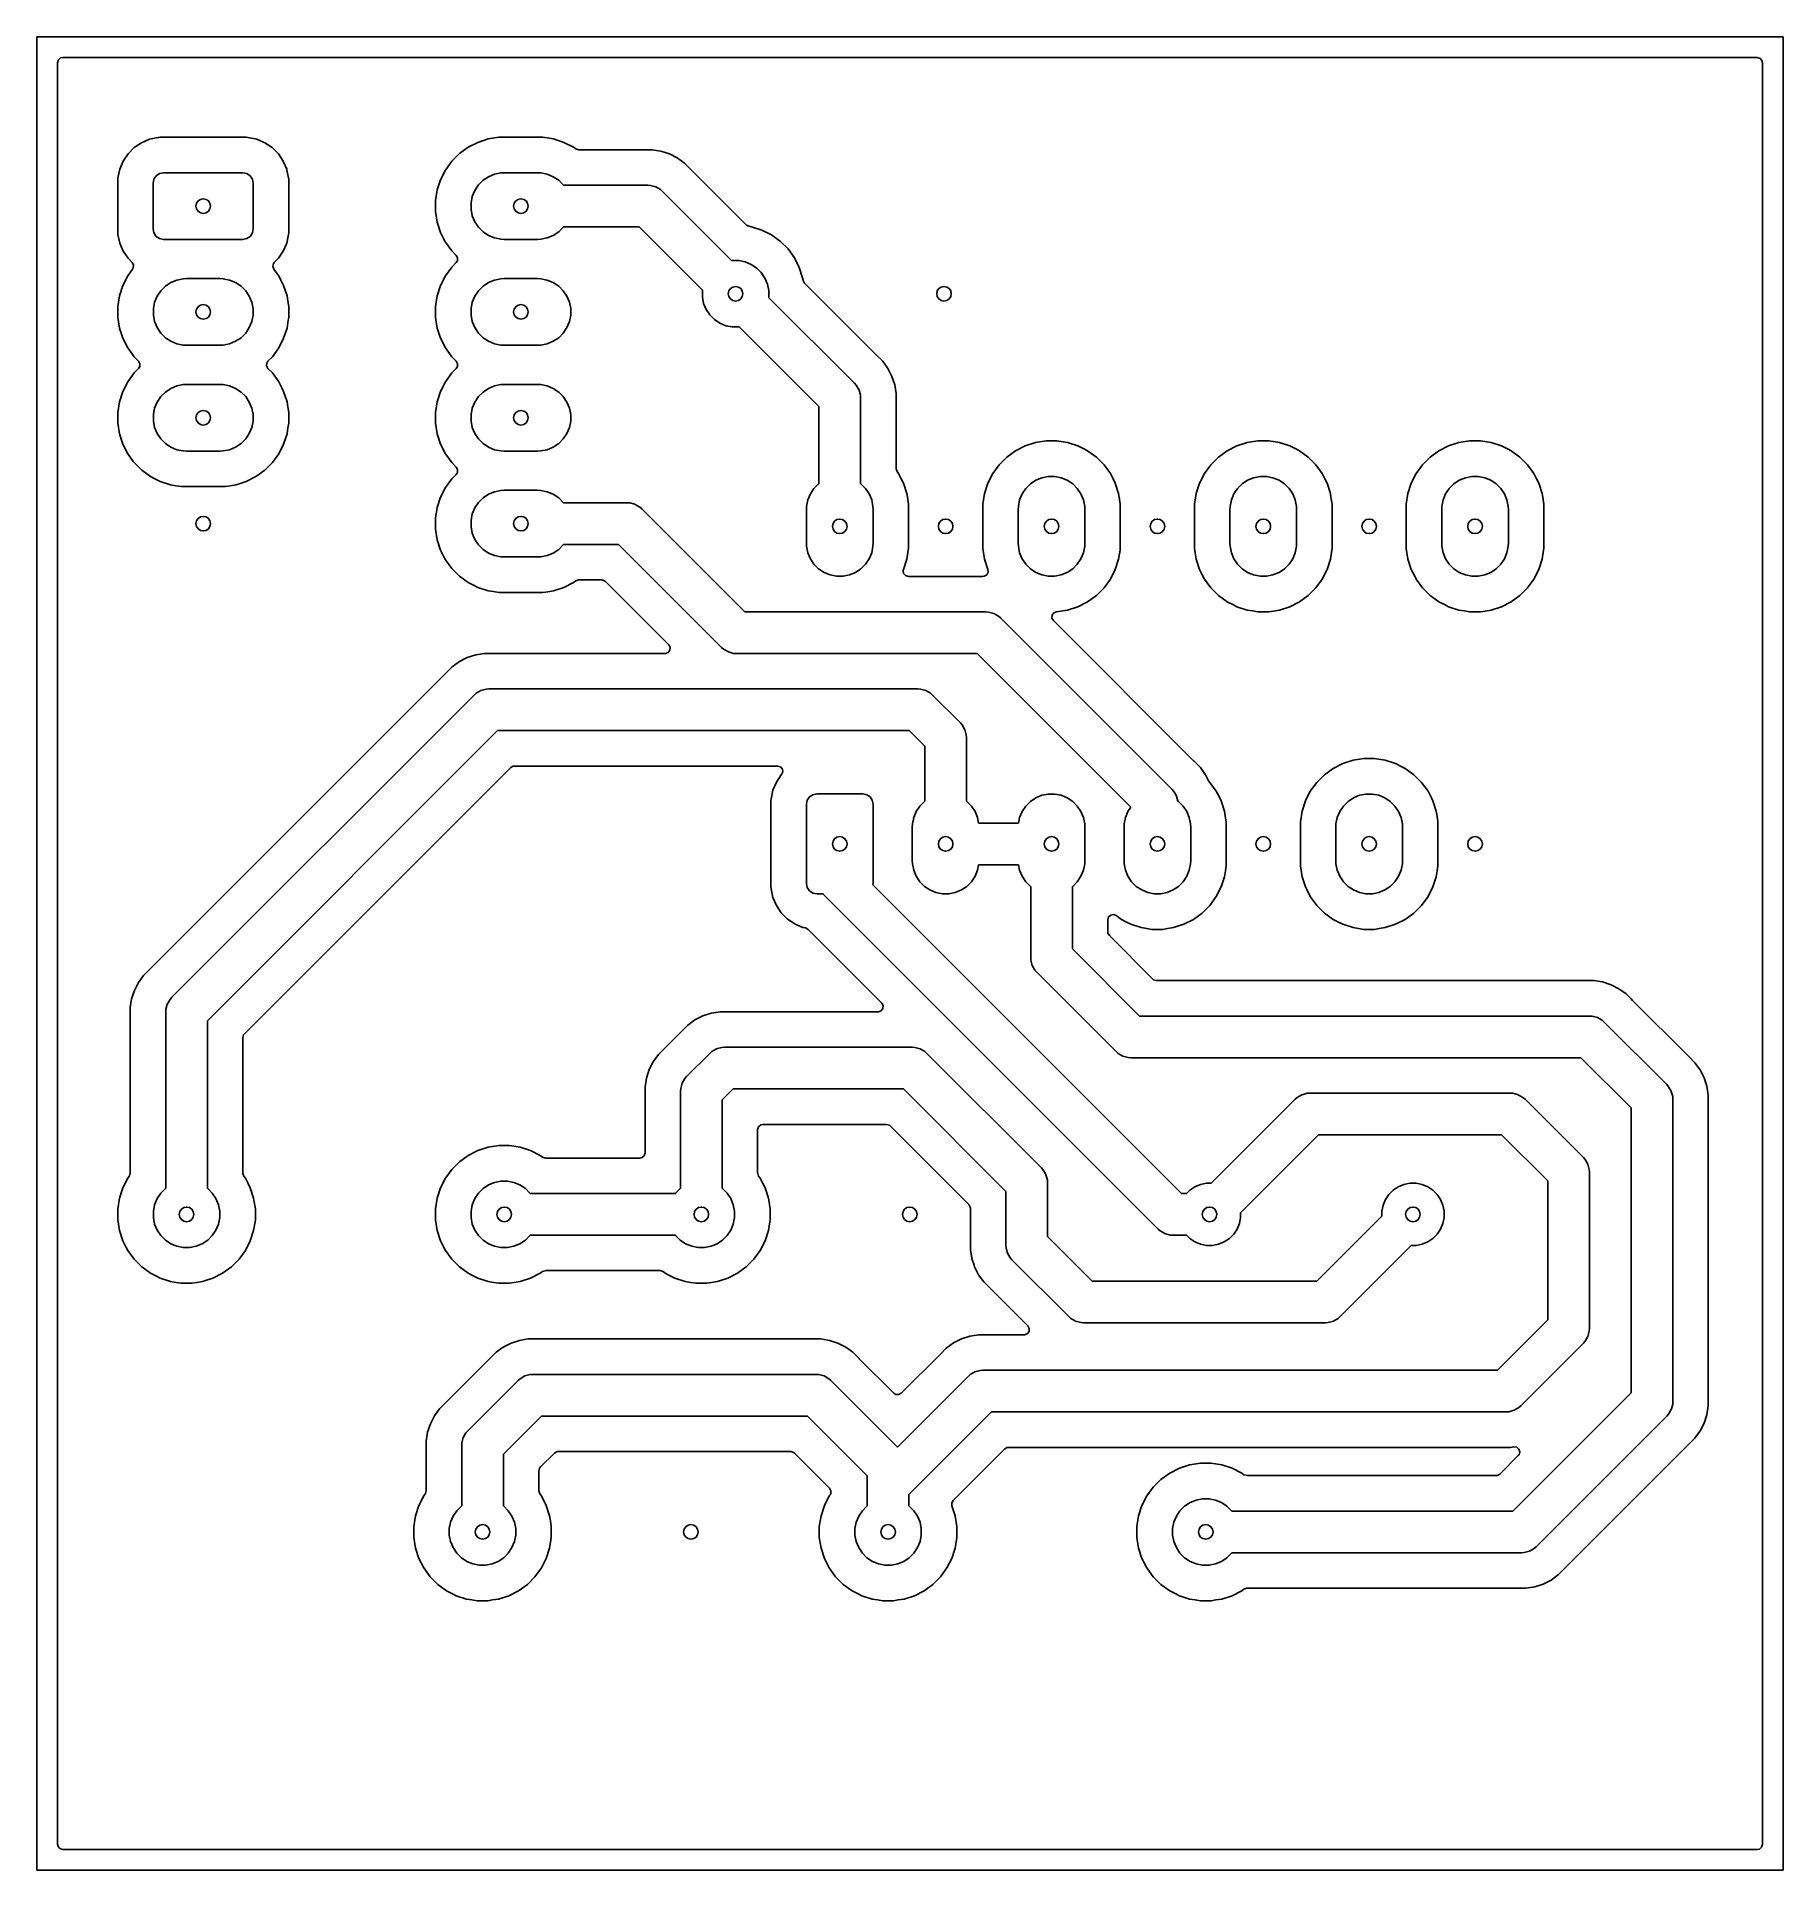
# Model space of a CAD drawing. Header units: millimetres. Extents: x 20 to 61.9, y -64 to -20.
import ezdxf

# ---------------------------------------------------------------- set-up
doc = ezdxf.new("R2010")
doc.units = ezdxf.units.MM
doc.layers.add('B.Cu', color=253, linetype='CONTINUOUS', true_color=0x83a598)
doc.layers.add('Edge.Cuts', color=40, linetype='CONTINUOUS', true_color=0xfabd2f)

msp = doc.modelspace()

# ---------------------------------------------------------------- linework, layer by layer
at = {"layer": 'B.Cu', "linetype": 'CONTINUOUS'}
for p, q in [((20.5005, -20.6245), (20.520185, -20.557461)), ((20.5005, -23.430962), (20.5005, -20.6245)), ((20.520185, -20.557461), (20.572989, -20.511706)), ((20.572989, -20.511706), (20.6245, -20.5005)), ((20.6245, -20.5005), (61.2755, -20.5005)), ((61.2755, -20.5005), (61.342539, -20.520185)), ((61.342539, -20.520185), (61.388294, -20.572989)), ((61.388294, -20.572989), (61.3995, -20.6245)), ((61.3995, -20.6245), (61.3995, -63.3755)), ((22.913749, -22.417312), (22.708397, -22.461984)), ((22.930416, -22.416319), (22.913749, -22.417312)), ((22.960962, -22.4145), (22.930416, -22.416319)), ((25.029038, -22.4145), (22.960962, -22.4145)), ((25.061492, -22.416433), (25.029038, -22.4145)), ((25.07625, -22.417312), (25.061492, -22.416433)), ((25.281602, -22.461984), (25.07625, -22.417312)), ((31.085098, -22.4145), (30.828506, -22.45514)), ((31.085103, -22.4145), (31.085098, -22.4145)), ((32.144897, -22.4145), (31.085103, -22.4145)), ((32.144902, -22.4145), (32.144897, -22.4145)), ((32.401493, -22.45514), (32.144902, -22.4145)), ((22.192521, -22.811137), (22.074718, -22.985191)), ((22.192525, -22.811132), (22.192521, -22.811137)), ((22.341132, -22.662525), (22.192525, -22.811132)), ((22.341137, -22.662521), (22.341132, -22.662525)), ((22.515191, -22.544718), (22.341137, -22.662521)), ((22.708386, -22.461987), (22.515191, -22.544718)), ((22.708397, -22.461984), (22.708386, -22.461987)), ((25.281613, -22.461987), (25.281602, -22.461984)), ((25.474808, -22.544718), (25.281613, -22.461987)), ((25.474811, -22.54472), (25.474808, -22.544718)), ((25.474813, -22.544721), (25.474811, -22.54472)), ((25.648865, -22.662523), (25.474813, -22.544721)), ((25.797477, -22.811135), (25.648865, -22.662523)), ((25.915279, -22.985187), (25.797477, -22.811135)), ((30.139768, -22.806071), (29.956071, -22.989768)), ((30.139774, -22.806066), (30.139768, -22.806071)), ((30.349945, -22.653368), (30.139774, -22.806066)), ((30.581423, -22.535422), (30.349945, -22.653368)), ((30.828506, -22.45514), (30.581423, -22.535422)), ((32.648576, -22.535422), (32.401493, -22.45514)), ((32.880051, -22.653366), (32.648576, -22.535422)), ((32.892654, -22.662523), (32.880051, -22.653366)), ((32.931599, -22.690818), (32.892654, -22.662523)), ((32.937446, -22.694815), (32.931599, -22.690818)), ((33.004485, -22.7145), (32.937446, -22.694815)), ((34.766286, -22.7145), (33.004485, -22.7145)), ((34.766287, -22.7145), (34.766286, -22.7145)), ((34.814957, -22.722208), (34.766287, -22.7145)), ((34.97624, -22.747753), (34.814957, -22.722208)), ((34.976241, -22.747753), (34.97624, -22.747753)), ((34.976243, -22.747754), (34.976241, -22.747753)), ((35.178412, -22.813443), (34.976243, -22.747754)), ((35.178413, -22.813443), (35.178412, -22.813443)), ((35.178414, -22.813444), (35.178413, -22.813443)), ((35.36782, -22.909951), (35.178414, -22.813444)), ((21.991984, -23.178397), (21.947312, -23.383749)), ((21.991987, -23.178386), (21.991984, -23.178397)), ((22.074718, -22.985191), (21.991987, -23.178386)), ((22.868223, -23.338223), (22.949329, -23.28403)), ((22.949329, -23.28403), (23.045, -23.265)), ((23.045, -23.265), (24.945, -23.265)), ((24.945, -23.265), (25.040671, -23.28403)), ((25.040671, -23.28403), (25.121777, -23.338223)), ((25.91528, -22.985189), (25.915279, -22.985187)), ((25.915281, -22.985191), (25.91528, -22.985189)), ((25.998012, -23.178386), (25.915281, -22.985191)), ((25.998015, -23.178397), (25.998012, -23.178386)), ((26.002702, -23.199945), (25.998015, -23.178397)), ((26.042688, -23.383755), (26.002702, -23.199945)), ((29.803368, -23.199945), (29.685422, -23.431423)), ((29.956066, -22.989774), (29.803368, -23.199945)), ((29.956071, -22.989768), (29.956066, -22.989774)), ((30.837883, -23.359463), (30.982772, -23.299448)), ((30.982772, -23.299448), (31.136586, -23.268852)), ((31.136586, -23.268852), (31.215, -23.265)), ((31.215, -23.265), (32.015, -23.265)), ((32.015, -23.265), (32.093414, -23.268852)), ((32.093414, -23.268852), (32.247228, -23.299448)), ((32.247228, -23.299448), (32.392117, -23.359463)), ((35.539784, -23.034889), (35.36782, -22.909951)), ((35.539788, -23.034893), (35.539784, -23.034889)), ((35.539792, -23.034896), (35.539788, -23.034893)), ((35.683282, -23.178386), (35.539792, -23.034896)), ((35.694435, -23.189539), (35.683282, -23.178386)), ((35.694444, -23.189549), (35.694435, -23.189539)), ((37.020274, -24.515379), (35.694444, -23.189549)), ((20.5005, -48.130097), (20.5005, -23.430962)), ((21.947312, -23.383755), (21.9445, -23.430962)), ((21.9445, -23.430962), (21.9445, -24.699038)), ((21.947312, -23.383749), (21.947312, -23.383755)), ((22.795, -23.515), (22.81403, -23.419329)), ((22.795, -24.615), (22.795, -23.515)), ((22.81403, -23.419329), (22.868223, -23.338223)), ((25.121777, -23.338223), (25.17597, -23.419329)), ((25.17597, -23.419329), (25.195, -23.515)), ((25.195, -23.515), (25.195, -24.615)), ((26.0455, -23.430962), (26.042688, -23.383755)), ((26.0455, -24.699038), (26.0455, -23.430962)), ((29.60514, -23.678506), (29.5645, -23.935097)), ((29.685422, -23.431423), (29.60514, -23.678506)), ((30.449448, -23.832772), (30.509463, -23.687883)), ((30.509463, -23.687883), (30.596592, -23.557485)), ((30.596592, -23.557485), (30.707485, -23.446592)), ((30.707485, -23.446592), (30.837883, -23.359463)), ((32.392117, -23.359463), (32.522515, -23.446592)), ((32.522515, -23.446592), (32.633408, -23.557485)), ((32.633408, -23.557485), (32.638429, -23.565)), ((32.638429, -23.565), (34.66, -23.565)), ((34.66, -23.565), (34.725248, -23.569277)), ((34.725248, -23.569277), (34.725263, -23.569277)), ((34.725263, -23.569277), (34.851342, -23.60306)), ((34.851342, -23.60306), (34.964381, -23.668323)), ((34.964381, -23.668323), (34.964396, -23.668338)), ((34.964396, -23.668338), (35.013553, -23.711447)), ((35.013553, -23.711447), (36.677721, -25.375615)), ((29.5645, -23.935097), (29.5645, -24.194902)), ((29.5645, -24.194902), (29.60514, -24.451493)), ((30.418852, -23.986586), (30.449448, -23.832772)), ((30.418852, -24.143414), (30.418852, -23.986586)), ((30.449448, -24.297228), (30.418852, -24.143414)), ((22.81403, -24.710671), (22.795, -24.615)), ((25.195, -24.615), (25.17597, -24.710671)), ((29.60514, -24.451493), (29.685422, -24.698576)), ((30.509463, -24.442117), (30.449448, -24.297228)), ((30.596592, -24.572515), (30.509463, -24.442117)), ((30.707485, -24.683408), (30.596592, -24.572515)), ((32.633408, -24.572515), (32.522515, -24.683408)), ((32.638429, -24.565), (32.633408, -24.572515)), ((34.452894, -24.565), (32.638429, -24.565)), ((35.970615, -26.082721), (34.452894, -24.565)), ((37.025421, -24.520241), (37.020274, -24.515379)), ((37.088556, -24.550171), (37.025421, -24.520241)), ((37.151491, -24.560139), (37.088556, -24.550171)), ((37.151493, -24.56014), (37.151491, -24.560139)), ((37.398572, -24.640421), (37.151493, -24.56014)), ((21.9445, -24.699038), (21.946484, -24.73236)), ((21.946484, -24.73236), (21.947312, -24.74625)), ((21.947312, -24.74625), (21.991984, -24.951602)), ((21.991984, -24.951602), (21.991987, -24.951613)), ((21.991987, -24.951613), (22.074718, -25.144808)), ((22.868223, -24.791777), (22.81403, -24.710671)), ((22.949329, -24.84597), (22.868223, -24.791777)), ((23.045, -24.865), (22.949329, -24.84597)), ((24.945, -24.865), (23.045, -24.865)), ((25.040671, -24.84597), (24.945, -24.865)), ((25.121777, -24.791777), (25.040671, -24.84597)), ((25.17597, -24.710671), (25.121777, -24.791777)), ((25.915279, -25.144813), (25.998013, -24.951612)), ((25.998013, -24.951612), (26.042688, -24.746245)), ((26.042688, -24.746245), (26.0455, -24.699038)), ((29.685422, -24.698576), (29.766534, -24.857764)), ((29.766534, -24.857764), (29.793695, -24.911071)), ((29.793695, -24.911071), (29.803368, -24.930054)), ((29.803368, -24.930054), (29.956066, -25.140225)), ((30.837883, -24.770537), (30.707485, -24.683408)), ((30.982772, -24.830552), (30.837883, -24.770537)), ((31.136586, -24.861148), (30.982772, -24.830552)), ((31.215, -24.865), (31.136586, -24.861148)), ((32.015, -24.865), (31.215, -24.865)), ((32.093414, -24.861148), (32.015, -24.865)), ((32.247228, -24.830552), (32.093414, -24.861148)), ((32.392117, -24.770537), (32.247228, -24.830552)), ((32.522515, -24.683408), (32.392117, -24.770537)), ((37.630051, -24.758366), (37.398572, -24.640421)), ((37.840229, -24.911069), (37.630051, -24.758366)), ((38.023931, -25.094771), (37.840229, -24.911069)), ((22.074718, -25.144808), (22.192521, -25.318862)), ((22.192521, -25.318862), (22.192525, -25.318867)), ((22.192525, -25.318867), (22.289527, -25.415869)), ((22.289527, -25.415869), (22.323012, -25.477192)), ((22.323012, -25.477192), (22.318028, -25.546884)), ((25.664355, -25.510629), (25.680181, -25.442575)), ((25.687835, -25.576435), (25.664355, -25.510629)), ((25.680181, -25.442575), (25.700465, -25.415876)), ((25.700465, -25.415876), (25.797477, -25.318865)), ((25.797477, -25.318865), (25.915279, -25.144813)), ((29.956066, -25.140225), (29.956071, -25.140231)), ((29.956071, -25.140231), (30.063159, -25.247319)), ((30.063159, -25.422681), (29.956071, -25.529768)), ((30.063159, -25.247319), (30.096644, -25.308642)), ((30.09166, -25.378334), (30.063159, -25.422681)), ((30.096644, -25.308642), (30.09166, -25.378334)), ((36.677721, -25.375615), (36.686586, -25.373852)), ((36.686586, -25.373852), (36.843414, -25.373852)), ((36.843414, -25.373852), (36.997228, -25.404448)), ((36.997228, -25.404448), (37.142117, -25.464463)), ((37.142117, -25.464463), (37.272515, -25.551592)), ((38.176634, -25.304949), (38.023931, -25.094771)), ((38.294579, -25.536428), (38.176634, -25.304949)), ((22.183368, -25.739945), (22.065422, -25.971423)), ((22.302164, -25.576435), (22.183368, -25.739945)), ((22.318028, -25.546884), (22.302164, -25.576435)), ((23.087485, -25.986592), (23.217883, -25.899463)), ((23.217883, -25.899463), (23.362772, -25.839448)), ((23.362772, -25.839448), (23.516586, -25.808852)), ((23.516586, -25.808852), (23.595, -25.805)), ((23.595, -25.805), (24.395, -25.805)), ((24.395, -25.805), (24.473414, -25.808852)), ((24.473414, -25.808852), (24.627228, -25.839448)), ((24.627228, -25.839448), (24.772117, -25.899463)), ((24.772117, -25.899463), (24.902515, -25.986592)), ((25.792154, -25.720019), (25.687835, -25.576435)), ((25.806634, -25.739949), (25.792154, -25.720019)), ((25.860894, -25.84644), (25.806634, -25.739949)), ((25.924577, -25.971423), (25.860894, -25.84644)), ((29.803368, -25.739945), (29.685422, -25.971423)), ((29.956066, -25.529774), (29.803368, -25.739945)), ((29.956071, -25.529768), (29.956066, -25.529774)), ((30.707485, -25.986592), (30.837883, -25.899463)), ((30.837883, -25.899463), (30.982772, -25.839448)), ((30.982772, -25.839448), (31.136586, -25.808852)), ((31.136586, -25.808852), (31.215, -25.805)), ((31.215, -25.805), (32.015, -25.805)), ((32.015, -25.805), (32.093414, -25.808852)), ((32.093414, -25.808852), (32.247228, -25.839448)), ((32.247228, -25.839448), (32.392117, -25.899463)), ((32.392117, -25.899463), (32.522515, -25.986592)), ((37.272515, -25.551592), (37.383408, -25.662485)), ((37.383408, -25.662485), (37.470537, -25.792883)), ((37.470537, -25.792883), (37.530552, -25.937772)), ((37.530552, -25.937772), (37.561148, -26.091586)), ((38.37486, -25.783507), (38.294579, -25.536428)), ((38.384834, -25.846483), (38.37486, -25.783507)), ((38.386134, -25.853401), (38.384834, -25.846483)), ((38.419619, -25.914724), (38.386134, -25.853401)), ((40.141665, -27.63677), (38.419619, -25.914724)), ((21.98514, -26.218506), (21.9445, -26.475097)), ((22.065422, -25.971423), (21.98514, -26.218506)), ((22.798852, -26.526586), (22.829448, -26.372772)), ((22.829448, -26.372772), (22.889463, -26.227883)), ((22.889463, -26.227883), (22.976592, -26.097485)), ((22.976592, -26.097485), (23.087485, -25.986592)), ((24.902515, -25.986592), (25.013408, -26.097485)), ((25.013408, -26.097485), (25.100537, -26.227883)), ((25.100537, -26.227883), (25.160552, -26.372772)), ((25.160552, -26.372772), (25.191148, -26.526586)), ((25.924577, -25.971425), (25.924577, -25.971423)), ((25.924579, -25.971428), (25.924577, -25.971425)), ((26.00486, -26.218507), (25.924579, -25.971428)), ((26.023947, -26.339021), (26.00486, -26.218507)), ((26.0455, -26.475097), (26.023947, -26.339021)), ((29.60514, -26.218506), (29.5645, -26.475097)), ((29.685422, -25.971423), (29.60514, -26.218506)), ((30.418852, -26.526586), (30.449448, -26.372772)), ((30.449448, -26.372772), (30.509463, -26.227883)), ((30.509463, -26.227883), (30.596592, -26.097485)), ((30.596592, -26.097485), (30.707485, -25.986592)), ((32.522515, -25.986592), (32.633408, -26.097485)), ((32.633408, -26.097485), (32.720537, -26.227883)), ((32.720537, -26.227883), (32.780552, -26.372772)), ((32.780552, -26.372772), (32.811148, -26.526586)), ((35.968852, -26.091586), (35.970615, -26.082721)), ((35.968852, -26.248414), (35.968852, -26.091586)), ((35.999448, -26.402228), (35.968852, -26.248414)), ((37.561148, -26.248414), (37.559384, -26.257278)), ((37.559384, -26.257278), (39.618553, -28.316447)), ((37.561148, -26.091586), (37.561148, -26.248414)), ((21.9445, -26.475097), (21.9445, -26.734902)), ((21.9445, -26.734902), (21.98514, -26.991493)), ((22.798852, -26.683414), (22.798852, -26.526586)), ((22.829448, -26.837228), (22.798852, -26.683414)), ((22.889463, -26.982117), (22.829448, -26.837228)), ((25.160552, -26.837228), (25.100537, -26.982117)), ((25.191148, -26.683414), (25.160552, -26.837228)), ((25.191148, -26.526586), (25.191148, -26.683414)), ((26.00486, -26.991493), (26.034623, -26.803572)), ((26.034623, -26.803572), (26.0455, -26.734902)), ((26.0455, -26.734902), (26.0455, -26.475097)), ((29.5645, -26.475097), (29.5645, -26.734902)), ((29.5645, -26.734902), (29.60514, -26.991493)), ((30.418852, -26.683414), (30.418852, -26.526586)), ((30.449448, -26.837228), (30.418852, -26.683414)), ((30.509463, -26.982117), (30.449448, -26.837228)), ((32.780552, -26.837228), (32.720537, -26.982117)), ((32.811148, -26.683414), (32.780552, -26.837228)), ((32.811148, -26.526586), (32.811148, -26.683414)), ((36.059463, -26.547117), (35.999448, -26.402228)), ((36.146592, -26.677515), (36.059463, -26.547117)), ((36.257485, -26.788408), (36.146592, -26.677515)), ((36.387883, -26.875537), (36.257485, -26.788408)), ((21.98514, -26.991493), (22.065422, -27.238576)), ((22.065422, -27.238576), (22.183368, -27.470054)), ((22.976592, -27.112515), (22.889463, -26.982117)), ((23.087485, -27.223408), (22.976592, -27.112515)), ((23.217883, -27.310537), (23.087485, -27.223408)), ((24.902515, -27.223408), (24.772117, -27.310537)), ((25.013408, -27.112515), (24.902515, -27.223408)), ((25.100537, -26.982117), (25.013408, -27.112515)), ((25.806634, -27.470051), (25.924579, -27.238572)), ((25.924579, -27.238572), (26.00486, -26.991493)), ((29.60514, -26.991493), (29.685422, -27.238576)), ((29.685422, -27.238576), (29.803368, -27.470054)), ((30.596592, -27.112515), (30.509463, -26.982117)), ((30.707485, -27.223408), (30.596592, -27.112515)), ((30.837883, -27.310537), (30.707485, -27.223408)), ((32.522515, -27.223408), (32.392117, -27.310537)), ((32.633408, -27.112515), (32.522515, -27.223408)), ((32.720537, -26.982117), (32.633408, -27.112515)), ((36.532772, -26.935552), (36.387883, -26.875537)), ((36.686586, -26.966148), (36.532772, -26.935552)), ((36.843414, -26.966148), (36.686586, -26.966148)), ((36.852278, -26.964384), (36.843414, -26.966148)), ((38.765, -28.877106), (36.852278, -26.964384)), ((22.183368, -27.470054), (22.336066, -27.680225)), ((22.336066, -27.680225), (22.336071, -27.680231)), ((22.336071, -27.680231), (22.443159, -27.787319)), ((23.362772, -27.370552), (23.217883, -27.310537)), ((23.516586, -27.401148), (23.362772, -27.370552)), ((23.595, -27.405), (23.516586, -27.401148)), ((24.395, -27.405), (23.595, -27.405)), ((24.473414, -27.401148), (24.395, -27.405)), ((24.627228, -27.370552), (24.473414, -27.401148)), ((24.772117, -27.310537), (24.627228, -27.370552)), ((25.554303, -27.779857), (25.653931, -27.680229)), ((25.653931, -27.680229), (25.806634, -27.470051)), ((29.803368, -27.470054), (29.956066, -27.680225)), ((29.956066, -27.680225), (29.956071, -27.680231)), ((29.956071, -27.680231), (30.063159, -27.787319)), ((30.982772, -27.370552), (30.837883, -27.310537)), ((31.136586, -27.401148), (30.982772, -27.370552)), ((31.215, -27.405), (31.136586, -27.401148)), ((32.015, -27.405), (31.215, -27.405)), ((32.093414, -27.401148), (32.015, -27.405)), ((32.247228, -27.370552), (32.093414, -27.401148)), ((32.392117, -27.310537), (32.247228, -27.370552)), ((40.14168, -27.636784), (40.141665, -27.63677)), ((40.144791, -27.639895), (40.14168, -27.636784)), ((40.144792, -27.639896), (40.144791, -27.639895)), ((40.295104, -27.790208), (40.144792, -27.639896)), ((22.336066, -28.069774), (22.183368, -28.279945)), ((22.336071, -28.069768), (22.336066, -28.069774)), ((22.443159, -27.962681), (22.336071, -28.069768)), ((22.443159, -27.787319), (22.476644, -27.848642)), ((22.47166, -27.918334), (22.443159, -27.962681)), ((22.476644, -27.848642), (22.47166, -27.918334)), ((25.513356, -27.901358), (25.51834, -27.831666)), ((25.546841, -27.962681), (25.513356, -27.901358)), ((25.51834, -27.831666), (25.546841, -27.787319)), ((25.546841, -27.787319), (25.554303, -27.779857)), ((25.653931, -28.069771), (25.546841, -27.962681)), ((25.806634, -28.279949), (25.653931, -28.069771)), ((29.956066, -28.069774), (29.803368, -28.279945)), ((29.956071, -28.069768), (29.956066, -28.069774)), ((30.063159, -27.962681), (29.956071, -28.069768)), ((30.063159, -27.787319), (30.096644, -27.848642)), ((30.09166, -27.918334), (30.063159, -27.962681)), ((30.096644, -27.848642), (30.09166, -27.918334)), ((40.295106, -27.790211), (40.295104, -27.790208)), ((40.29511, -27.790215), (40.295106, -27.790211)), ((40.420048, -27.962179), (40.29511, -27.790215)), ((40.420049, -27.962181), (40.420048, -27.962179)), ((40.420051, -27.962184), (40.420049, -27.962181)), ((40.516557, -28.151588), (40.420051, -27.962184)), ((40.582246, -28.353757), (40.516557, -28.151588)), ((22.065422, -28.511423), (21.98514, -28.758506)), ((22.183368, -28.279945), (22.065422, -28.511423)), ((22.976592, -28.637485), (23.087485, -28.526592)), ((23.087485, -28.526592), (23.217883, -28.439463)), ((23.217883, -28.439463), (23.362772, -28.379448)), ((23.362772, -28.379448), (23.516586, -28.348852)), ((23.516586, -28.348852), (23.595, -28.345)), ((23.595, -28.345), (24.395, -28.345)), ((24.395, -28.345), (24.473414, -28.348852)), ((24.473414, -28.348852), (24.627228, -28.379448)), ((24.627228, -28.379448), (24.772117, -28.439463)), ((24.772117, -28.439463), (24.902515, -28.526592)), ((24.902515, -28.526592), (25.013408, -28.637485)), ((25.881787, -28.427445), (25.806634, -28.279949)), ((25.924577, -28.511423), (25.881787, -28.427445)), ((25.924577, -28.511425), (25.924577, -28.511423)), ((25.924579, -28.511428), (25.924577, -28.511425)), ((26.00486, -28.758507), (25.924579, -28.511428)), ((29.685422, -28.511423), (29.60514, -28.758506)), ((29.803368, -28.279945), (29.685422, -28.511423)), ((30.596592, -28.637485), (30.707485, -28.526592)), ((30.707485, -28.526592), (30.837883, -28.439463)), ((30.837883, -28.439463), (30.982772, -28.379448)), ((30.982772, -28.379448), (31.136586, -28.348852)), ((31.136586, -28.348852), (31.215, -28.345)), ((31.215, -28.345), (32.015, -28.345)), ((32.015, -28.345), (32.093414, -28.348852)), ((32.093414, -28.348852), (32.247228, -28.379448)), ((32.247228, -28.379448), (32.392117, -28.439463)), ((32.392117, -28.439463), (32.522515, -28.526592)), ((32.522515, -28.526592), (32.633408, -28.637485)), ((39.618553, -28.316447), (39.661661, -28.365603)), ((39.661661, -28.365603), (39.661677, -28.365619)), ((39.661677, -28.365619), (39.72694, -28.478658)), ((39.72694, -28.478658), (39.760723, -28.604737)), ((40.582246, -28.35376), (40.582246, -28.353757)), ((40.6155, -28.563713), (40.582246, -28.35376)), ((40.6155, -30.360515), (40.6155, -28.563713)), ((21.98514, -28.758506), (21.9445, -29.015097)), ((21.9445, -29.015097), (21.9445, -29.274902)), ((22.798852, -29.066586), (22.829448, -28.912772)), ((22.829448, -28.912772), (22.889463, -28.767883)), ((22.889463, -28.767883), (22.976592, -28.637485)), ((25.013408, -28.637485), (25.100537, -28.767883)), ((25.100537, -28.767883), (25.160552, -28.912772)), ((25.160552, -28.912772), (25.191148, -29.066586)), ((26.023947, -28.879021), (26.00486, -28.758507)), ((26.0455, -29.015097), (26.023947, -28.879021)), ((26.0455, -29.274902), (26.0455, -29.015097)), ((29.60514, -28.758506), (29.5645, -29.015097)), ((29.5645, -29.015097), (29.5645, -29.274902)), ((30.418852, -29.066586), (30.449448, -28.912772)), ((30.449448, -28.912772), (30.509463, -28.767883)), ((30.509463, -28.767883), (30.596592, -28.637485)), ((32.633408, -28.637485), (32.720537, -28.767883)), ((32.720537, -28.767883), (32.780552, -28.912772)), ((32.780552, -28.912772), (32.811148, -29.066586)), ((38.765, -30.72657), (38.765, -28.877106)), ((39.760723, -28.604737), (39.760723, -28.604752)), ((39.760723, -28.604752), (39.765, -28.67)), ((39.765, -28.67), (39.765, -30.72657)), ((21.9445, -29.274902), (21.98514, -29.531493)), ((22.798852, -29.223414), (22.798852, -29.066586)), ((22.829448, -29.377228), (22.798852, -29.223414)), ((22.889463, -29.522117), (22.829448, -29.377228)), ((25.160552, -29.377228), (25.100537, -29.522117)), ((25.191148, -29.223414), (25.160552, -29.377228)), ((25.191148, -29.066586), (25.191148, -29.223414)), ((26.00486, -29.531493), (26.027539, -29.388298)), ((26.027539, -29.388298), (26.0455, -29.274902)), ((29.5645, -29.274902), (29.60514, -29.531493)), ((30.418852, -29.223414), (30.418852, -29.066586)), ((30.449448, -29.377228), (30.418852, -29.223414)), ((30.509463, -29.522117), (30.449448, -29.377228)), ((32.780552, -29.377228), (32.720537, -29.522117)), ((32.811148, -29.223414), (32.780552, -29.377228)), ((32.811148, -29.066586), (32.811148, -29.223414)), ((21.98514, -29.531493), (22.065422, -29.778576)), ((22.065422, -29.778576), (22.183368, -30.010054)), ((22.976592, -29.652515), (22.889463, -29.522117)), ((23.087485, -29.763408), (22.976592, -29.652515)), ((23.217883, -29.850537), (23.087485, -29.763408)), ((23.362772, -29.910552), (23.217883, -29.850537)), ((23.516586, -29.941148), (23.362772, -29.910552)), ((24.627228, -29.910552), (24.473414, -29.941148)), ((24.772117, -29.850537), (24.627228, -29.910552)), ((24.902515, -29.763408), (24.772117, -29.850537)), ((25.013408, -29.652515), (24.902515, -29.763408)), ((25.100537, -29.522117), (25.013408, -29.652515)), ((25.806634, -30.010051), (25.924579, -29.778572)), ((25.924579, -29.778572), (26.00486, -29.531493)), ((29.60514, -29.531493), (29.685422, -29.778576)), ((29.685422, -29.778576), (29.803368, -30.010054)), ((30.596592, -29.652515), (30.509463, -29.522117)), ((30.707485, -29.763408), (30.596592, -29.652515)), ((30.837883, -29.850537), (30.707485, -29.763408)), ((30.982772, -29.910552), (30.837883, -29.850537)), ((31.136586, -29.941148), (30.982772, -29.910552)), ((32.247228, -29.910552), (32.093414, -29.941148)), ((32.392117, -29.850537), (32.247228, -29.910552)), ((32.522515, -29.763408), (32.392117, -29.850537)), ((32.633408, -29.652515), (32.522515, -29.763408)), ((32.720537, -29.522117), (32.633408, -29.652515)), ((43.711423, -29.820422), (43.479945, -29.938368)), ((43.958506, -29.74014), (43.711423, -29.820422)), ((44.215098, -29.6995), (43.958506, -29.74014)), ((44.215103, -29.6995), (44.215098, -29.6995)), ((44.474897, -29.6995), (44.215103, -29.6995)), ((44.474902, -29.6995), (44.474897, -29.6995)), ((44.731493, -29.74014), (44.474902, -29.6995)), ((44.978576, -29.820422), (44.731493, -29.74014)), ((45.137764, -29.901534), (44.978576, -29.820422)), ((45.210051, -29.938366), (45.137764, -29.901534)), ((48.791423, -29.820422), (48.559945, -29.938368)), ((49.038506, -29.74014), (48.791423, -29.820422)), ((49.295098, -29.6995), (49.038506, -29.74014)), ((49.295103, -29.6995), (49.295098, -29.6995)), ((49.554897, -29.6995), (49.295103, -29.6995)), ((49.554902, -29.6995), (49.554897, -29.6995)), ((49.811493, -29.74014), (49.554902, -29.6995)), ((50.058576, -29.820422), (49.811493, -29.74014)), ((50.217764, -29.901534), (50.058576, -29.820422)), ((50.290051, -29.938366), (50.217764, -29.901534)), ((53.871423, -29.820422), (53.639945, -29.938368)), ((54.118506, -29.74014), (53.871423, -29.820422)), ((54.375098, -29.6995), (54.118506, -29.74014)), ((54.375103, -29.6995), (54.375098, -29.6995)), ((54.634897, -29.6995), (54.375103, -29.6995)), ((54.634902, -29.6995), (54.634897, -29.6995)), ((54.891493, -29.74014), (54.634902, -29.6995)), ((55.138576, -29.820422), (54.891493, -29.74014)), ((55.297764, -29.901534), (55.138576, -29.820422)), ((55.370051, -29.938366), (55.297764, -29.901534)), ((22.183368, -30.010054), (22.316179, -30.192853)), ((22.316179, -30.192853), (22.336069, -30.220229)), ((22.336069, -30.220229), (22.519771, -30.403931)), ((23.595, -29.945), (23.516586, -29.941148)), ((24.395, -29.945), (23.595, -29.945)), ((24.473414, -29.941148), (24.395, -29.945)), ((25.470229, -30.403931), (25.653931, -30.220229)), ((25.653931, -30.220229), (25.806634, -30.010051)), ((29.803368, -30.010054), (29.956066, -30.220225)), ((29.956066, -30.220225), (29.956071, -30.220231)), ((29.956071, -30.220231), (30.063159, -30.327319)), ((30.063159, -30.327319), (30.096644, -30.388642)), ((31.215, -29.945), (31.136586, -29.941148)), ((32.015, -29.945), (31.215, -29.945)), ((32.093414, -29.941148), (32.015, -29.945)), ((43.086066, -30.274774), (42.933368, -30.484945)), ((43.086071, -30.274768), (43.086066, -30.274774)), ((43.269768, -30.091071), (43.086071, -30.274768)), ((43.269774, -30.091066), (43.269768, -30.091071)), ((43.479945, -29.938368), (43.269774, -30.091066)), ((45.420229, -30.091069), (45.210051, -29.938366)), ((45.603931, -30.274771), (45.420229, -30.091069)), ((45.756634, -30.484949), (45.603931, -30.274771)), ((48.166066, -30.274774), (48.013368, -30.484945)), ((48.166071, -30.274768), (48.166066, -30.274774)), ((48.349768, -30.091071), (48.166071, -30.274768)), ((48.349774, -30.091066), (48.349768, -30.091071)), ((48.559945, -29.938368), (48.349774, -30.091066)), ((50.500229, -30.091069), (50.290051, -29.938366)), ((50.683931, -30.274771), (50.500229, -30.091069)), ((50.836634, -30.484949), (50.683931, -30.274771)), ((53.246066, -30.274774), (53.093368, -30.484945)), ((53.246071, -30.274768), (53.246066, -30.274774)), ((53.429768, -30.091071), (53.246071, -30.274768)), ((53.429774, -30.091066), (53.429768, -30.091071)), ((53.639945, -29.938368), (53.429774, -30.091066)), ((55.580229, -30.091069), (55.370051, -29.938366)), ((55.763931, -30.274771), (55.580229, -30.091069)), ((55.916634, -30.484949), (55.763931, -30.274771)), ((22.519771, -30.403931), (22.729949, -30.556634)), ((22.729949, -30.556634), (22.83423, -30.609768)), ((22.83423, -30.609768), (22.961423, -30.674577)), ((22.961423, -30.674577), (22.961425, -30.674577)), ((22.961425, -30.674577), (22.961428, -30.674579)), ((22.961428, -30.674579), (23.208507, -30.75486)), ((23.208507, -30.75486), (23.340706, -30.775797)), ((23.340706, -30.775797), (23.465098, -30.7955)), ((23.465098, -30.7955), (23.465103, -30.7955)), ((23.465103, -30.7955), (24.524902, -30.7955)), ((24.524902, -30.7955), (24.638298, -30.777539)), ((24.638298, -30.777539), (24.781493, -30.75486)), ((24.781493, -30.75486), (25.028572, -30.674579)), ((25.028572, -30.674579), (25.260051, -30.556634)), ((25.260051, -30.556634), (25.470229, -30.403931)), ((29.956066, -30.609774), (29.803368, -30.819945)), ((29.956071, -30.609768), (29.956066, -30.609774)), ((30.063159, -30.502681), (29.956071, -30.609768)), ((30.09166, -30.458334), (30.063159, -30.502681)), ((30.096644, -30.388642), (30.09166, -30.458334)), ((38.646592, -30.842485), (38.757485, -30.731592)), ((38.757485, -30.731592), (38.765, -30.72657)), ((39.765, -30.72657), (39.772515, -30.731592)), ((39.772515, -30.731592), (39.883408, -30.842485)), ((40.615702, -30.367594), (40.6155, -30.360515)), ((40.639181, -30.4334), (40.615702, -30.367594)), ((40.676634, -30.484949), (40.639181, -30.4334)), ((40.732357, -30.594312), (40.676634, -30.484949)), ((40.794577, -30.716423), (40.732357, -30.594312)), ((40.794577, -30.716425), (40.794577, -30.716423)), ((40.794579, -30.716428), (40.794577, -30.716425)), ((40.87486, -30.963507), (40.794579, -30.716428)), ((42.815422, -30.716423), (42.73514, -30.963506)), ((42.933368, -30.484945), (42.815422, -30.716423)), ((43.726592, -30.842485), (43.837485, -30.731592)), ((43.837485, -30.731592), (43.967883, -30.644463)), ((43.967883, -30.644463), (44.112772, -30.584448)), ((44.112772, -30.584448), (44.266586, -30.553852)), ((44.266586, -30.553852), (44.423414, -30.553852)), ((44.423414, -30.553852), (44.577228, -30.584448)), ((44.577228, -30.584448), (44.722117, -30.644463)), ((44.722117, -30.644463), (44.852515, -30.731592)), ((44.852515, -30.731592), (44.963408, -30.842485)), ((45.820233, -30.609768), (45.756634, -30.484949)), ((45.874577, -30.716423), (45.820233, -30.609768)), ((45.874577, -30.716425), (45.874577, -30.716423)), ((45.874579, -30.716428), (45.874577, -30.716425)), ((45.95486, -30.963507), (45.874579, -30.716428)), ((47.895422, -30.716423), (47.81514, -30.963506)), ((48.013368, -30.484945), (47.895422, -30.716423)), ((48.806592, -30.842485), (48.917485, -30.731592)), ((48.917485, -30.731592), (49.047883, -30.644463)), ((49.047883, -30.644463), (49.192772, -30.584448)), ((49.192772, -30.584448), (49.346586, -30.553852)), ((49.346586, -30.553852), (49.503414, -30.553852)), ((49.503414, -30.553852), (49.657228, -30.584448)), ((49.657228, -30.584448), (49.802117, -30.644463)), ((49.802117, -30.644463), (49.932515, -30.731592)), ((49.932515, -30.731592), (50.043408, -30.842485)), ((50.900233, -30.609768), (50.836634, -30.484949)), ((50.954577, -30.716423), (50.900233, -30.609768)), ((50.954577, -30.716425), (50.954577, -30.716423)), ((50.954579, -30.716428), (50.954577, -30.716425)), ((51.03486, -30.963507), (50.954579, -30.716428)), ((52.975422, -30.716423), (52.89514, -30.963506)), ((53.093368, -30.484945), (52.975422, -30.716423)), ((53.886592, -30.842485), (53.997485, -30.731592)), ((53.997485, -30.731592), (54.127883, -30.644463)), ((54.127883, -30.644463), (54.272772, -30.584448)), ((54.272772, -30.584448), (54.426586, -30.553852)), ((54.426586, -30.553852), (54.583414, -30.553852)), ((54.583414, -30.553852), (54.737228, -30.584448)), ((54.737228, -30.584448), (54.882117, -30.644463)), ((54.882117, -30.644463), (55.012515, -30.731592)), ((55.012515, -30.731592), (55.123408, -30.842485)), ((55.980233, -30.609768), (55.916634, -30.484949)), ((56.034577, -30.716423), (55.980233, -30.609768)), ((56.034577, -30.716425), (56.034577, -30.716423)), ((56.034579, -30.716428), (56.034577, -30.716425)), ((56.11486, -30.963507), (56.034579, -30.716428)), ((29.685422, -31.051423), (29.60514, -31.298506)), ((29.803368, -30.819945), (29.685422, -31.051423)), ((30.509463, -31.307883), (30.596592, -31.177485)), ((30.596592, -31.177485), (30.707485, -31.066592)), ((30.707485, -31.066592), (30.837883, -30.979463)), ((30.837883, -30.979463), (30.982772, -30.919448)), ((30.982772, -30.919448), (31.136586, -30.888852)), ((31.136586, -30.888852), (31.215, -30.885)), ((31.215, -30.885), (32.015, -30.885)), ((32.015, -30.885), (32.093414, -30.888852)), ((32.093414, -30.888852), (32.247228, -30.919448)), ((32.247228, -30.919448), (32.392117, -30.979463)), ((32.392117, -30.979463), (32.522515, -31.066592)), ((32.522515, -31.066592), (32.633408, -31.177485)), ((32.633408, -31.177485), (32.638429, -31.185)), ((32.638429, -31.185), (34.1667, -31.185)), ((34.1667, -31.185), (34.231948, -31.189277)), ((34.231948, -31.189277), (34.231963, -31.189277)), ((34.231963, -31.189277), (34.346984, -31.220097)), ((34.346984, -31.220097), (34.358042, -31.22306)), ((34.358042, -31.22306), (34.471081, -31.288323)), ((38.468852, -31.271586), (38.499448, -31.117772)), ((38.499448, -31.117772), (38.559463, -30.972883)), ((38.559463, -30.972883), (38.646592, -30.842485)), ((39.883408, -30.842485), (39.970537, -30.972883)), ((39.970537, -30.972883), (40.030552, -31.117772)), ((40.030552, -31.117772), (40.061148, -31.271586)), ((40.888784, -31.051423), (40.87486, -30.963507)), ((40.9155, -31.220097), (40.888784, -31.051423)), ((40.9155, -32.279902), (40.9155, -31.220097)), ((42.73514, -30.963506), (42.6945, -31.220097)), ((42.6945, -31.220097), (42.6945, -32.279902)), ((43.548852, -31.271586), (43.579448, -31.117772)), ((43.579448, -31.117772), (43.639463, -30.972883)), ((43.639463, -30.972883), (43.726592, -30.842485)), ((44.963408, -30.842485), (45.050537, -30.972883)), ((45.050537, -30.972883), (45.110552, -31.117772)), ((45.110552, -31.117772), (45.141148, -31.271586)), ((45.968784, -31.051423), (45.95486, -30.963507)), ((45.9955, -31.220097), (45.968784, -31.051423)), ((45.9955, -32.279902), (45.9955, -31.220097)), ((47.81514, -30.963506), (47.7745, -31.220097)), ((47.7745, -31.220097), (47.7745, -32.279902)), ((48.628852, -31.271586), (48.659448, -31.117772)), ((48.659448, -31.117772), (48.719463, -30.972883)), ((48.719463, -30.972883), (48.806592, -30.842485)), ((50.043408, -30.842485), (50.130537, -30.972883)), ((50.130537, -30.972883), (50.190552, -31.117772)), ((50.190552, -31.117772), (50.221148, -31.271586)), ((51.048784, -31.051423), (51.03486, -30.963507)), ((51.0755, -31.220097), (51.048784, -31.051423)), ((51.0755, -32.279902), (51.0755, -31.220097)), ((52.89514, -30.963506), (52.8545, -31.220097)), ((52.8545, -31.220097), (52.8545, -32.279902)), ((53.708852, -31.271586), (53.739448, -31.117772)), ((53.739448, -31.117772), (53.799463, -30.972883)), ((53.799463, -30.972883), (53.886592, -30.842485)), ((55.123408, -30.842485), (55.210537, -30.972883)), ((55.210537, -30.972883), (55.270552, -31.117772)), ((55.270552, -31.117772), (55.301148, -31.271586)), ((56.128784, -31.051423), (56.11486, -30.963507)), ((56.1555, -31.220097), (56.128784, -31.051423)), ((56.1555, -32.279902), (56.1555, -31.220097)), ((29.60514, -31.298506), (29.5645, -31.555097)), ((29.5645, -31.555097), (29.5645, -31.814902)), ((30.418852, -31.606586), (30.449448, -31.452772)), ((30.418852, -31.763414), (30.418852, -31.606586)), ((30.449448, -31.452772), (30.509463, -31.307883)), ((34.471081, -31.288323), (34.471096, -31.288338)), ((34.471096, -31.288338), (34.520253, -31.331447)), ((34.520253, -31.331447), (36.990507, -33.8017)), ((38.465, -31.35), (38.468852, -31.271586)), ((38.465, -32.15), (38.465, -31.35)), ((40.061148, -31.271586), (40.065, -31.35)), ((40.065, -31.35), (40.065, -32.15)), ((43.545, -31.35), (43.548852, -31.271586)), ((43.545, -32.15), (43.545, -31.35)), ((45.141148, -31.271586), (45.145, -31.35)), ((45.145, -31.35), (45.145, -32.15)), ((48.625, -31.35), (48.628852, -31.271586)), ((48.625, -32.15), (48.625, -31.35)), ((50.221148, -31.271586), (50.225, -31.35)), ((50.225, -31.35), (50.225, -32.15)), ((53.705, -31.35), (53.708852, -31.271586)), ((53.705, -32.15), (53.705, -31.35)), ((55.301148, -31.271586), (55.305, -31.35)), ((55.305, -31.35), (55.305, -32.15)), ((29.5645, -31.814902), (29.60514, -32.071493)), ((29.60514, -32.071493), (29.685422, -32.318576)), ((30.449448, -31.917228), (30.418852, -31.763414)), ((30.509463, -32.062117), (30.449448, -31.917228)), ((30.596592, -32.192515), (30.509463, -32.062117)), ((29.685422, -32.318576), (29.766534, -32.477764)), ((29.766534, -32.477764), (29.803366, -32.550051)), ((29.803366, -32.550051), (29.956069, -32.760229)), ((30.707485, -32.303408), (30.596592, -32.192515)), ((30.837883, -32.390537), (30.707485, -32.303408)), ((30.982772, -32.450552), (30.837883, -32.390537)), ((31.136586, -32.481148), (30.982772, -32.450552)), ((31.215, -32.485), (31.136586, -32.481148)), ((32.015, -32.485), (31.215, -32.485)), ((32.093414, -32.481148), (32.015, -32.485)), ((32.247228, -32.450552), (32.093414, -32.481148)), ((32.392117, -32.390537), (32.247228, -32.450552)), ((32.522515, -32.303408), (32.392117, -32.390537)), ((32.633408, -32.192515), (32.522515, -32.303408)), ((32.638429, -32.185), (32.633408, -32.192515)), ((33.959594, -32.185), (32.638429, -32.185)), ((36.429847, -34.655254), (33.959594, -32.185)), ((38.468852, -32.228414), (38.465, -32.15)), ((38.499448, -32.382228), (38.468852, -32.228414)), ((38.559463, -32.527117), (38.499448, -32.382228)), ((38.646592, -32.657515), (38.559463, -32.527117)), ((39.970537, -32.527117), (39.883408, -32.657515)), ((40.030552, -32.382228), (39.970537, -32.527117)), ((40.061148, -32.228414), (40.030552, -32.382228)), ((40.065, -32.15), (40.061148, -32.228414)), ((40.794579, -32.783572), (40.87486, -32.536493)), ((40.87486, -32.536493), (40.909375, -32.318572)), ((40.909375, -32.318572), (40.9155, -32.279902)), ((42.6945, -32.279902), (42.73514, -32.536493)), ((42.73514, -32.536493), (42.815421, -32.783572)), ((43.548852, -32.228414), (43.545, -32.15)), ((43.579448, -32.382228), (43.548852, -32.228414)), ((43.639463, -32.527117), (43.579448, -32.382228)), ((43.726592, -32.657515), (43.639463, -32.527117)), ((45.050537, -32.527117), (44.963408, -32.657515)), ((45.110552, -32.382228), (45.050537, -32.527117)), ((45.141148, -32.228414), (45.110552, -32.382228)), ((45.145, -32.15), (45.141148, -32.228414)), ((45.874579, -32.783572), (45.95486, -32.536493)), ((45.95486, -32.536493), (45.989375, -32.318572)), ((45.989375, -32.318572), (45.9955, -32.279902)), ((47.7745, -32.279902), (47.81514, -32.536493)), ((47.81514, -32.536493), (47.895422, -32.783576)), ((48.628852, -32.228414), (48.625, -32.15)), ((48.659448, -32.382228), (48.628852, -32.228414)), ((48.719463, -32.527117), (48.659448, -32.382228)), ((48.806592, -32.657515), (48.719463, -32.527117)), ((50.130537, -32.527117), (50.043408, -32.657515)), ((50.190552, -32.382228), (50.130537, -32.527117)), ((50.221148, -32.228414), (50.190552, -32.382228)), ((50.225, -32.15), (50.221148, -32.228414)), ((50.954579, -32.783572), (51.03486, -32.536493)), ((51.03486, -32.536493), (51.069375, -32.318572)), ((51.069375, -32.318572), (51.0755, -32.279902)), ((52.8545, -32.279902), (52.89514, -32.536493)), ((52.89514, -32.536493), (52.975422, -32.783576)), ((53.708852, -32.228414), (53.705, -32.15)), ((53.739448, -32.382228), (53.708852, -32.228414)), ((53.799463, -32.527117), (53.739448, -32.382228)), ((53.886592, -32.657515), (53.799463, -32.527117)), ((55.210537, -32.527117), (55.123408, -32.657515)), ((55.270552, -32.382228), (55.210537, -32.527117)), ((55.301148, -32.228414), (55.270552, -32.382228)), ((55.305, -32.15), (55.301148, -32.228414)), ((56.034579, -32.783572), (56.11486, -32.536493)), ((56.11486, -32.536493), (56.149375, -32.318572)), ((56.149375, -32.318572), (56.1555, -32.279902)), ((29.956069, -32.760229), (30.139771, -32.943931)), ((30.139771, -32.943931), (30.349949, -33.096634)), ((38.757485, -32.768408), (38.646592, -32.657515)), ((38.887883, -32.855537), (38.757485, -32.768408)), ((39.032772, -32.915552), (38.887883, -32.855537)), ((39.186586, -32.946148), (39.032772, -32.915552)), ((39.343414, -32.946148), (39.186586, -32.946148)), ((39.497228, -32.915552), (39.343414, -32.946148)), ((39.642117, -32.855537), (39.497228, -32.915552)), ((39.772515, -32.768408), (39.642117, -32.855537)), ((39.883408, -32.657515), (39.772515, -32.768408)), ((40.787986, -32.809553), (40.793779, -32.788434)), ((40.79793, -32.878711), (40.787986, -32.809553)), ((40.793073, -32.788205), (40.794577, -32.783575)), ((40.793779, -32.788434), (40.793073, -32.788205)), ((40.794577, -32.783575), (40.794579, -32.783572)), ((40.843685, -32.931515), (40.79793, -32.878711)), ((40.910724, -32.9512), (40.843685, -32.931515)), ((42.699276, -32.9512), (40.910724, -32.9512)), ((42.729941, -32.947349), (42.699276, -32.9512)), ((42.79003, -32.911697), (42.729941, -32.947349)), ((42.821306, -32.849218), (42.79003, -32.911697)), ((42.816927, -32.788205), (42.81482, -32.788889)), ((42.81482, -32.788889), (42.821306, -32.849218)), ((42.815421, -32.783572), (42.815422, -32.783575)), ((42.815422, -32.783575), (42.816927, -32.788205)), ((43.837485, -32.768408), (43.726592, -32.657515)), ((43.967883, -32.855537), (43.837485, -32.768408)), ((44.112772, -32.915552), (43.967883, -32.855537)), ((44.266586, -32.946148), (44.112772, -32.915552)), ((44.423414, -32.946148), (44.266586, -32.946148)), ((44.577228, -32.915552), (44.423414, -32.946148)), ((44.722117, -32.855537), (44.577228, -32.915552)), ((44.852515, -32.768408), (44.722117, -32.855537)), ((44.963408, -32.657515), (44.852515, -32.768408)), ((45.756634, -33.015051), (45.874579, -32.783572)), ((47.895422, -32.783576), (47.969236, -32.928442)), ((47.969236, -32.928442), (48.013366, -33.015051)), ((48.917485, -32.768408), (48.806592, -32.657515)), ((49.047883, -32.855537), (48.917485, -32.768408)), ((49.192772, -32.915552), (49.047883, -32.855537)), ((49.346586, -32.946148), (49.192772, -32.915552)), ((49.503414, -32.946148), (49.346586, -32.946148)), ((49.657228, -32.915552), (49.503414, -32.946148)), ((49.802117, -32.855537), (49.657228, -32.915552)), ((49.932515, -32.768408), (49.802117, -32.855537)), ((50.043408, -32.657515), (49.932515, -32.768408)), ((50.836634, -33.015051), (50.954579, -32.783572)), ((52.975422, -32.783576), (53.049236, -32.928442)), ((53.049236, -32.928442), (53.093366, -33.015051)), ((53.997485, -32.768408), (53.886592, -32.657515)), ((54.127883, -32.855537), (53.997485, -32.768408)), ((54.272772, -32.915552), (54.127883, -32.855537)), ((54.426586, -32.946148), (54.272772, -32.915552)), ((54.583414, -32.946148), (54.426586, -32.946148)), ((54.737228, -32.915552), (54.583414, -32.946148)), ((54.882117, -32.855537), (54.737228, -32.915552)), ((55.012515, -32.768408), (54.882117, -32.855537)), ((55.123408, -32.657515), (55.012515, -32.768408)), ((55.916634, -33.015051), (56.034579, -32.783572)), ((30.349949, -33.096634), (30.497445, -33.171787)), ((30.497445, -33.171787), (30.581423, -33.214577)), ((30.581423, -33.214577), (30.581425, -33.214577)), ((30.581425, -33.214577), (30.581428, -33.214579)), ((30.581428, -33.214579), (30.828507, -33.29486)), ((30.828507, -33.29486), (30.960706, -33.315797)), ((30.960706, -33.315797), (31.085098, -33.3355)), ((31.085098, -33.3355), (31.085103, -33.3355)), ((31.085103, -33.3355), (32.144902, -33.3355)), ((32.144902, -33.3355), (32.258298, -33.317539)), ((32.258298, -33.317539), (32.401493, -33.29486)), ((32.401493, -33.29486), (32.648572, -33.214579)), ((32.648572, -33.214579), (32.880051, -33.096634)), ((32.880051, -33.096634), (32.931599, -33.059181)), ((32.931599, -33.059181), (32.997406, -33.035702)), ((32.997406, -33.035702), (33.004485, -33.0355)), ((33.004485, -33.0355), (33.555943, -33.0355)), ((33.555943, -33.0355), (33.622982, -33.055185)), ((33.622982, -33.055185), (33.643624, -33.071819)), ((33.643624, -33.071819), (35.161324, -34.589519)), ((45.210051, -33.561634), (45.420229, -33.408931)), ((45.420229, -33.408931), (45.603931, -33.225229)), ((45.603931, -33.225229), (45.756634, -33.015051)), ((48.013366, -33.015051), (48.166069, -33.225229)), ((48.166069, -33.225229), (48.349771, -33.408931)), ((48.349771, -33.408931), (48.559949, -33.561634)), ((50.290051, -33.561634), (50.500229, -33.408931)), ((50.500229, -33.408931), (50.683931, -33.225229)), ((50.683931, -33.225229), (50.836634, -33.015051)), ((53.093366, -33.015051), (53.246069, -33.225229)), ((53.246069, -33.225229), (53.429771, -33.408931)), ((53.429771, -33.408931), (53.639949, -33.561634)), ((55.370051, -33.561634), (55.580229, -33.408931)), ((55.580229, -33.408931), (55.763931, -33.225229)), ((55.763931, -33.225229), (55.916634, -33.015051)), ((36.990507, -33.8017), (42.7683, -33.8017)), ((42.7683, -33.8017), (42.833548, -33.805977)), ((42.833548, -33.805977), (42.833563, -33.805977)), ((42.833563, -33.805977), (42.959642, -33.83976)), ((42.959642, -33.83976), (43.072681, -33.905023)), ((44.360175, -33.881166), (44.402047, -33.825233)), ((44.402047, -33.825233), (44.467511, -33.800816)), ((44.467511, -33.800816), (44.473694, -33.800595)), ((44.473694, -33.800595), (44.4749, -33.8005)), ((44.4749, -33.8005), (44.557548, -33.787409)), ((44.557548, -33.787409), (44.731493, -33.75986)), ((44.731493, -33.75986), (44.978572, -33.679579)), ((44.978572, -33.679579), (45.210051, -33.561634)), ((48.559949, -33.561634), (48.707445, -33.636787)), ((48.707445, -33.636787), (48.791423, -33.679577)), ((48.791423, -33.679577), (48.791425, -33.679577)), ((48.791425, -33.679577), (48.791428, -33.679579)), ((48.791428, -33.679579), (49.038507, -33.75986)), ((49.038507, -33.75986), (49.170706, -33.780797)), ((49.170706, -33.780797), (49.295098, -33.8005)), ((49.295098, -33.8005), (49.295103, -33.8005)), ((49.295103, -33.8005), (49.554902, -33.8005)), ((49.554902, -33.8005), (49.668298, -33.782539)), ((49.668298, -33.782539), (49.811493, -33.75986)), ((49.811493, -33.75986), (50.058572, -33.679579)), ((50.058572, -33.679579), (50.290051, -33.561634)), ((53.639949, -33.561634), (53.787445, -33.636787)), ((53.787445, -33.636787), (53.871423, -33.679577)), ((53.871423, -33.679577), (53.871425, -33.679577)), ((53.871425, -33.679577), (53.871428, -33.679579)), ((53.871428, -33.679579), (54.118507, -33.75986)), ((54.118507, -33.75986), (54.250706, -33.780797)), ((54.250706, -33.780797), (54.375098, -33.8005)), ((54.375098, -33.8005), (54.375103, -33.8005)), ((54.375103, -33.8005), (54.634902, -33.8005)), ((54.634902, -33.8005), (54.748298, -33.782539)), ((54.748298, -33.782539), (54.891493, -33.75986)), ((54.891493, -33.75986), (55.138572, -33.679579)), ((55.138572, -33.679579), (55.370051, -33.561634)), ((43.072681, -33.905023), (43.072696, -33.905038)), ((43.072696, -33.905038), (43.121853, -33.948147)), ((43.121853, -33.948147), (47.238553, -38.064847)), ((44.355191, -33.950858), (44.360175, -33.881166)), ((44.388676, -34.012181), (44.355191, -33.950858)), ((47.761665, -37.38517), (44.388676, -34.012181)), ((35.189825, -34.720534), (35.147953, -34.776467)), ((35.161324, -34.589519), (35.194809, -34.650842)), ((35.194809, -34.650842), (35.189825, -34.720534)), ((36.479011, -34.698369), (36.429847, -34.655254)), ((36.479019, -34.698377), (36.479011, -34.698369)), ((36.592058, -34.76364), (36.479019, -34.698377)), ((29.968513, -35.12159), (22.56489, -42.525213)), ((30.140479, -34.996651), (29.968513, -35.12159)), ((30.329885, -34.900144), (30.140479, -34.996651)), ((30.53206, -34.834453), (30.329885, -34.900144)), ((30.693342, -34.808908), (30.53206, -34.834453)), ((30.742013, -34.8012), (30.693342, -34.808908)), ((30.954586, -34.8012), (30.742013, -34.8012)), ((35.073643, -34.8012), (30.954586, -34.8012)), ((35.082489, -34.800884), (35.073643, -34.8012)), ((35.147953, -34.776467), (35.082489, -34.800884)), ((36.618701, -34.770779), (36.592058, -34.76364)), ((36.718137, -34.797423), (36.618701, -34.770779)), ((36.718152, -34.797423), (36.718137, -34.797423)), ((36.7834, -34.8017), (36.718152, -34.797423)), ((42.561194, -34.8017), (36.7834, -34.8017)), ((46.248722, -38.489228), (42.561194, -34.8017)), ((23.241447, -43.051447), (30.494746, -35.798147)), ((30.494746, -35.798147), (30.54391, -35.755031)), ((30.54391, -35.755031), (30.543919, -35.755023)), ((30.543919, -35.755023), (30.656958, -35.68976)), ((30.656958, -35.68976), (30.783037, -35.655977)), ((30.783037, -35.655977), (30.783052, -35.655977)), ((30.783052, -35.655977), (30.8483, -35.6517)), ((30.8483, -35.6517), (36.017105, -35.6517)), ((36.017105, -35.6517), (41.1384, -35.6517)), ((41.1384, -35.6517), (41.203648, -35.655977)), ((41.203648, -35.655977), (41.203663, -35.655977)), ((41.203663, -35.655977), (41.329742, -35.68976)), ((41.329742, -35.68976), (41.442781, -35.755023)), ((41.442781, -35.755023), (41.442796, -35.755038)), ((41.442796, -35.755038), (41.491953, -35.798147)), ((41.491953, -35.798147), (42.158554, -36.464747)), ((42.158554, -36.464747), (42.201661, -36.513903)), ((42.201661, -36.513903), (42.201677, -36.513919)), ((42.201677, -36.513919), (42.259251, -36.61364)), ((31.055407, -36.6517), (24.095, -43.612106)), ((36.017105, -36.6517), (31.055407, -36.6517)), ((40.931294, -36.6517), (36.017105, -36.6517)), ((41.305, -37.025406), (40.931294, -36.6517)), ((42.259251, -36.61364), (42.26694, -36.626958)), ((42.26694, -36.626958), (42.300723, -36.753037)), ((42.300723, -36.753037), (42.300723, -36.753052)), ((42.300723, -36.753052), (42.305, -36.8183)), ((42.305, -36.8183), (42.305, -38.34657)), ((41.305, -38.34657), (41.305, -37.025406)), ((47.76168, -37.385184), (47.761665, -37.38517)), ((47.764791, -37.388295), (47.76168, -37.385184)), ((47.764792, -37.388296), (47.764791, -37.388295)), ((47.915104, -37.538608), (47.764792, -37.388296)), ((51.578506, -37.36014), (51.331423, -37.440422)), ((51.835098, -37.3195), (51.578506, -37.36014)), ((51.835103, -37.3195), (51.835098, -37.3195)), ((52.094897, -37.3195), (51.835103, -37.3195)), ((52.094902, -37.3195), (52.094897, -37.3195)), ((52.351493, -37.36014), (52.094902, -37.3195)), ((52.598576, -37.440422), (52.351493, -37.36014)), ((24.981819, -43.928076), (31.371377, -37.538519)), ((31.371377, -37.538519), (31.4327, -37.505034)), ((31.4327, -37.505034), (31.459058, -37.5022)), ((31.459058, -37.5022), (35.910818, -37.5022)), ((35.910818, -37.5022), (37.777096, -37.5022)), ((37.862521, -37.716137), (37.744718, -37.890191)), ((37.777096, -37.5022), (37.844135, -37.521885)), ((37.844135, -37.521885), (37.88989, -37.574689)), ((37.862525, -37.716132), (37.862521, -37.716137)), ((37.864777, -37.713881), (37.862525, -37.716132)), ((37.870809, -37.707403), (37.864777, -37.713881)), ((37.899834, -37.643847), (37.870809, -37.707403)), ((37.88989, -37.574689), (37.899834, -37.643847)), ((47.915106, -37.538611), (47.915104, -37.538608)), ((47.91511, -37.538615), (47.915106, -37.538611)), ((48.002356, -37.658701), (47.91511, -37.538615)), ((48.040051, -37.710584), (48.002356, -37.658701)), ((48.114559, -37.856816), (48.040051, -37.710584)), ((50.889768, -37.711071), (50.706071, -37.894768)), ((50.889774, -37.711066), (50.889768, -37.711071)), ((51.099945, -37.558368), (50.889774, -37.711066)), ((51.331423, -37.440422), (51.099945, -37.558368)), ((52.71982, -37.5022), (52.598576, -37.440422)), ((52.830051, -37.558366), (52.71982, -37.5022)), ((52.830053, -37.558367), (52.830051, -37.558366)), ((52.830054, -37.558368), (52.830053, -37.558367)), ((53.039566, -37.710587), (52.830054, -37.558368)), ((53.040229, -37.711069), (53.039566, -37.710587)), ((53.223931, -37.894771), (53.040229, -37.711069)), ((37.661984, -38.083397), (37.617312, -38.288749)), ((37.661987, -38.083386), (37.661984, -38.083397)), ((37.744718, -37.890191), (37.661987, -38.083386)), ((38.48403, -38.324329), (38.538223, -38.243223)), ((38.538223, -38.243223), (38.619329, -38.18903)), ((38.619329, -38.18903), (38.715, -38.17)), ((38.715, -38.17), (39.815, -38.17)), ((39.815, -38.17), (39.910671, -38.18903)), ((39.910671, -38.18903), (39.991777, -38.243223)), ((39.991777, -38.243223), (40.04597, -38.324329)), ((43.837485, -38.351592), (43.967883, -38.264463)), ((43.967883, -38.264463), (44.112772, -38.204448)), ((44.112772, -38.204448), (44.266586, -38.173852)), ((44.266586, -38.173852), (44.423414, -38.173852)), ((44.423414, -38.173852), (44.577228, -38.204448)), ((44.577228, -38.204448), (44.722117, -38.264463)), ((44.722117, -38.264463), (44.852515, -38.351592)), ((47.238553, -38.064847), (47.281661, -38.114003)), ((47.281661, -38.114003), (47.281677, -38.114019)), ((47.281677, -38.114019), (47.333886, -38.204448)), ((47.333886, -38.204448), (47.34694, -38.227058)), ((47.34694, -38.227058), (47.377647, -38.341657)), ((48.137363, -37.888203), (48.114559, -37.856816)), ((48.143931, -37.894771), (48.137363, -37.888203)), ((48.296634, -38.104949), (48.143931, -37.894771)), ((48.371787, -38.252445), (48.296634, -38.104949)), ((48.414577, -38.336423), (48.371787, -38.252445)), ((50.553368, -38.104945), (50.435422, -38.336423)), ((50.706066, -37.894774), (50.553368, -38.104945)), ((50.706071, -37.894768), (50.706066, -37.894774)), ((51.457485, -38.351592), (51.587883, -38.264463)), ((51.587883, -38.264463), (51.732772, -38.204448)), ((51.732772, -38.204448), (51.886586, -38.173852)), ((51.886586, -38.173852), (52.043414, -38.173852)), ((52.043414, -38.173852), (52.197228, -38.204448)), ((52.197228, -38.204448), (52.342117, -38.264463)), ((52.342117, -38.264463), (52.472515, -38.351592)), ((53.376634, -38.104949), (53.223931, -37.894771)), ((53.451787, -38.252445), (53.376634, -38.104949)), ((53.494577, -38.336423), (53.451787, -38.252445)), ((37.617312, -38.288755), (37.6145, -38.335962)), ((37.6145, -38.335962), (37.6145, -40.404038)), ((37.617312, -38.288749), (37.617312, -38.288755)), ((38.465, -38.42), (38.48403, -38.324329)), ((38.465, -40.32), (38.465, -38.42)), ((40.04597, -38.324329), (40.065, -38.42)), ((40.065, -38.42), (40.065, -40.32)), ((41.039448, -38.737772), (41.099463, -38.592883)), ((41.099463, -38.592883), (41.186592, -38.462485)), ((41.186592, -38.462485), (41.297485, -38.351592)), ((41.297485, -38.351592), (41.305, -38.34657)), ((42.305, -38.34657), (42.312515, -38.351592)), ((42.312515, -38.351592), (42.423408, -38.462485)), ((42.423408, -38.462485), (42.510537, -38.592883)), ((42.510537, -38.592883), (42.570552, -38.737772)), ((43.579448, -38.737772), (43.639463, -38.592883)), ((43.639463, -38.592883), (43.726592, -38.462485)), ((43.726592, -38.462485), (43.837485, -38.351592)), ((44.852515, -38.351592), (44.963408, -38.462485)), ((44.963408, -38.462485), (45.050537, -38.592883)), ((45.050537, -38.592883), (45.110552, -38.737772)), ((46.119448, -38.737772), (46.179463, -38.592883)), ((46.179463, -38.592883), (46.248722, -38.489228)), ((47.377647, -38.341657), (47.392515, -38.351592)), ((47.392515, -38.351592), (47.503408, -38.462485)), ((47.503408, -38.462485), (47.590537, -38.592883)), ((47.590537, -38.592883), (47.650552, -38.737772)), ((48.414577, -38.336425), (48.414577, -38.336423)), ((48.414579, -38.336428), (48.414577, -38.336425)), ((48.49486, -38.583507), (48.414579, -38.336428)), ((48.513947, -38.704021), (48.49486, -38.583507)), ((48.5355, -38.840097), (48.513947, -38.704021)), ((50.35514, -38.583506), (50.3145, -38.840097)), ((50.435422, -38.336423), (50.35514, -38.583506)), ((51.199448, -38.737772), (51.259463, -38.592883)), ((51.259463, -38.592883), (51.346592, -38.462485)), ((51.346592, -38.462485), (51.457485, -38.351592)), ((52.472515, -38.351592), (52.583408, -38.462485)), ((52.583408, -38.462485), (52.670537, -38.592883)), ((52.670537, -38.592883), (52.730552, -38.737772)), ((53.494577, -38.336425), (53.494577, -38.336423)), ((53.494579, -38.336428), (53.494577, -38.336425)), ((53.57486, -38.583507), (53.494579, -38.336428)), ((53.593947, -38.704021), (53.57486, -38.583507)), ((53.6155, -38.840097), (53.593947, -38.704021)), ((41.005, -38.97), (41.008852, -38.891586)), ((41.005, -39.77), (41.005, -38.97)), ((41.008852, -38.891586), (41.039448, -38.737772)), ((42.570552, -38.737772), (42.596854, -38.87)), ((42.596854, -38.87), (43.553146, -38.87)), ((43.553146, -38.87), (43.579448, -38.737772)), ((45.110552, -38.737772), (45.141148, -38.891586)), ((45.141148, -38.891586), (45.145, -38.97)), ((45.145, -38.97), (45.145, -39.77)), ((46.085, -38.97), (46.088852, -38.891586)), ((46.085, -39.77), (46.085, -38.97)), ((46.088852, -38.891586), (46.119448, -38.737772)), ((47.650552, -38.737772), (47.681148, -38.891586)), ((47.681148, -38.891586), (47.685, -38.97)), ((47.685, -38.97), (47.685, -39.77)), ((48.5355, -39.899902), (48.5355, -38.840097)), ((50.3145, -38.840097), (50.3145, -39.899902)), ((51.165, -38.97), (51.168852, -38.891586)), ((51.165, -39.77), (51.165, -38.97)), ((51.168852, -38.891586), (51.199448, -38.737772)), ((52.730552, -38.737772), (52.761148, -38.891586)), ((52.761148, -38.891586), (52.765, -38.97)), ((52.765, -38.97), (52.765, -39.77)), ((53.6155, -39.899902), (53.6155, -38.840097)), ((41.008852, -39.848414), (41.005, -39.77)), ((41.039448, -40.002228), (41.008852, -39.848414)), ((41.099463, -40.147117), (41.039448, -40.002228)), ((42.570552, -40.002228), (42.510537, -40.147117)), ((42.596854, -39.87), (42.570552, -40.002228)), ((43.553146, -39.87), (42.596854, -39.87)), ((43.579448, -40.002228), (43.553146, -39.87)), ((43.639463, -40.147117), (43.579448, -40.002228)), ((45.110552, -40.002228), (45.050537, -40.147117)), ((45.141148, -39.848414), (45.110552, -40.002228)), ((45.145, -39.77), (45.141148, -39.848414)), ((46.088852, -39.848414), (46.085, -39.77)), ((46.119448, -40.002228), (46.088852, -39.848414)), ((46.179463, -40.147117), (46.119448, -40.002228)), ((47.650552, -40.002228), (47.590537, -40.147117)), ((47.681148, -39.848414), (47.650552, -40.002228)), ((47.685, -39.77), (47.681148, -39.848414)), ((48.49486, -40.156493), (48.517539, -40.013298)), ((48.517539, -40.013298), (48.5355, -39.899902)), ((50.3145, -39.899902), (50.35514, -40.156493)), ((51.168852, -39.848414), (51.165, -39.77)), ((51.199448, -40.002228), (51.168852, -39.848414)), ((51.259463, -40.147117), (51.199448, -40.002228)), ((52.730552, -40.002228), (52.670537, -40.147117)), ((52.761148, -39.848414), (52.730552, -40.002228)), ((52.765, -39.77), (52.761148, -39.848414)), ((53.57486, -40.156493), (53.597539, -40.013298)), ((53.597539, -40.013298), (53.6155, -39.899902)), ((37.6145, -40.404038), (37.616484, -40.43736)), ((37.616484, -40.43736), (37.617312, -40.45125)), ((37.617312, -40.45125), (37.661984, -40.656602)), ((38.48403, -40.415671), (38.465, -40.32)), ((38.538223, -40.496777), (38.48403, -40.415671)), ((40.065, -40.32), (40.05779, -40.356243)), ((40.05779, -40.356243), (47.461548, -47.76)), ((41.186592, -40.277515), (41.099463, -40.147117)), ((41.297485, -40.388408), (41.186592, -40.277515)), ((41.427883, -40.475537), (41.297485, -40.388408)), ((41.572772, -40.535552), (41.427883, -40.475537)), ((42.182117, -40.475537), (42.037228, -40.535552)), ((42.312515, -40.388408), (42.182117, -40.475537)), ((42.423408, -40.277515), (42.312515, -40.388408)), ((42.510537, -40.147117), (42.423408, -40.277515)), ((43.726592, -40.277515), (43.639463, -40.147117)), ((43.837485, -40.388408), (43.726592, -40.277515)), ((43.845, -40.393429), (43.837485, -40.388408)), ((43.845, -42.095), (43.845, -40.393429)), ((44.852515, -40.388408), (44.845, -40.393429)), ((44.845, -40.393429), (44.845, -41.887893)), ((44.963408, -40.277515), (44.852515, -40.388408)), ((45.050537, -40.147117), (44.963408, -40.277515)), ((46.266592, -40.277515), (46.179463, -40.147117)), ((46.377485, -40.388408), (46.266592, -40.277515)), ((46.507883, -40.475537), (46.377485, -40.388408)), ((46.652772, -40.535552), (46.507883, -40.475537)), ((47.262117, -40.475537), (47.117228, -40.535552)), ((47.392515, -40.388408), (47.262117, -40.475537)), ((47.503408, -40.277515), (47.392515, -40.388408)), ((47.590537, -40.147117), (47.503408, -40.277515)), ((48.296634, -40.635051), (48.414579, -40.403572)), ((48.414579, -40.403572), (48.49486, -40.156493)), ((50.35514, -40.156493), (50.435422, -40.403576)), ((50.435422, -40.403576), (50.459714, -40.45125)), ((50.459714, -40.45125), (50.553366, -40.635051)), ((51.346592, -40.277515), (51.259463, -40.147117)), ((51.457485, -40.388408), (51.346592, -40.277515)), ((51.587883, -40.475537), (51.457485, -40.388408)), ((51.732772, -40.535552), (51.587883, -40.475537)), ((52.342117, -40.475537), (52.197228, -40.535552)), ((52.472515, -40.388408), (52.342117, -40.475537)), ((52.583408, -40.277515), (52.472515, -40.388408)), ((52.670537, -40.147117), (52.583408, -40.277515)), ((53.376634, -40.635051), (53.494579, -40.403572)), ((53.494579, -40.403572), (53.57486, -40.156493)), ((37.661984, -40.656602), (37.661987, -40.656613)), ((37.661987, -40.656613), (37.744718, -40.849808)), ((37.744718, -40.849808), (37.74472, -40.849811)), ((37.74472, -40.849811), (37.744721, -40.849813)), ((37.744721, -40.849813), (37.862523, -41.023865)), ((38.619329, -40.55097), (38.538223, -40.496777)), ((38.715, -40.57), (38.619329, -40.55097)), ((38.865471, -40.57), (38.715, -40.57)), ((38.868323, -40.57494), (38.865471, -40.57)), ((38.868338, -40.574955), (38.868323, -40.57494)), ((38.911447, -40.624112), (38.868338, -40.574955)), ((46.900888, -48.613554), (38.911447, -40.624112)), ((41.726586, -40.566148), (41.572772, -40.535552)), ((41.883414, -40.566148), (41.726586, -40.566148)), ((42.037228, -40.535552), (41.883414, -40.566148)), ((46.806586, -40.566148), (46.652772, -40.535552)), ((46.963414, -40.566148), (46.806586, -40.566148)), ((47.117228, -40.535552), (46.963414, -40.566148)), ((47.960229, -41.028931), (48.143931, -40.845229)), ((48.143931, -40.845229), (48.296634, -40.635051)), ((50.553366, -40.635051), (50.706069, -40.845229)), ((50.706069, -40.845229), (50.889771, -41.028931)), ((51.886586, -40.566148), (51.732772, -40.535552)), ((52.043414, -40.566148), (51.886586, -40.566148)), ((52.197228, -40.535552), (52.043414, -40.566148)), ((53.040229, -41.028931), (53.223931, -40.845229)), ((53.223931, -40.845229), (53.376634, -40.635051)), ((37.862523, -41.023865), (38.011135, -41.172477)), ((38.011135, -41.172477), (38.185187, -41.290279)), ((38.185187, -41.290279), (38.210928, -41.301302)), ((38.210928, -41.301302), (38.378385, -41.373012)), ((45.6955, -41.189271), (45.715185, -41.122232)), ((45.6955, -41.484243), (45.6955, -41.189271)), ((45.715185, -41.122232), (45.767989, -41.076477)), ((45.767989, -41.076477), (45.837147, -41.066533)), ((45.837147, -41.066533), (45.892382, -41.088951)), ((45.892382, -41.088951), (46.019949, -41.181634)), ((46.019949, -41.181634), (46.129312, -41.237357)), ((46.129312, -41.237357), (46.251423, -41.299577)), ((46.251423, -41.299577), (46.251425, -41.299577)), ((46.251425, -41.299577), (46.251428, -41.299579)), ((46.251428, -41.299579), (46.498507, -41.37986)), ((47.271493, -41.37986), (47.518572, -41.299579)), ((47.518572, -41.299579), (47.750051, -41.181634)), ((47.750051, -41.181634), (47.960229, -41.028931)), ((50.889771, -41.028931), (51.099949, -41.181634)), ((51.099949, -41.181634), (51.247445, -41.256787)), ((51.247445, -41.256787), (51.331423, -41.299577)), ((51.331423, -41.299577), (51.331425, -41.299577)), ((51.331425, -41.299577), (51.331428, -41.299579)), ((51.331428, -41.299579), (51.578507, -41.37986)), ((52.351493, -41.37986), (52.598572, -41.299579)), ((52.598572, -41.299579), (52.830051, -41.181634)), ((52.830051, -41.181634), (53.040229, -41.028931)), ((38.378385, -41.373012), (38.378386, -41.373012)), ((38.378386, -41.373012), (38.378388, -41.373013)), ((38.378388, -41.373013), (38.443991, -41.387283)), ((38.443991, -41.387283), (38.505312, -41.420766)), ((38.505312, -41.420766), (40.272365, -43.187819)), ((45.698334, -41.510601), (45.6955, -41.484243)), ((45.731819, -41.571924), (45.698334, -41.510601)), ((46.773076, -42.613181), (45.731819, -41.571924)), ((46.498507, -41.37986), (46.630706, -41.400797)), ((46.630706, -41.400797), (46.755098, -41.4205)), ((46.755098, -41.4205), (46.755103, -41.4205)), ((46.755103, -41.4205), (47.014902, -41.4205)), ((47.014902, -41.4205), (47.128298, -41.402539)), ((47.128298, -41.402539), (47.271493, -41.37986)), ((51.578507, -41.37986), (51.710706, -41.400797)), ((51.710706, -41.400797), (51.835098, -41.4205)), ((51.835098, -41.4205), (51.835103, -41.4205)), ((51.835103, -41.4205), (52.094902, -41.4205)), ((52.094902, -41.4205), (52.208298, -41.402539)), ((52.208298, -41.402539), (52.351493, -41.37986)), ((43.849277, -42.160247), (43.845, -42.095)), ((43.849277, -42.160263), (43.849277, -42.160247)), ((43.88306, -42.286342), (43.849277, -42.160263)), ((44.845, -41.887893), (46.457107, -43.5)), ((22.56489, -42.525213), (22.439951, -42.697179)), ((43.948323, -42.399381), (43.88306, -42.286342)), ((43.948338, -42.399396), (43.948323, -42.399381)), ((43.991447, -42.448553), (43.948338, -42.399396)), ((45.896447, -44.353554), (43.991447, -42.448553)), ((46.793718, -42.629815), (46.773076, -42.613181)), ((46.860757, -42.6495), (46.793718, -42.629815)), ((57.356286, -42.6495), (46.860757, -42.6495)), ((57.356287, -42.6495), (57.356286, -42.6495)), ((57.404957, -42.657208), (57.356287, -42.6495)), ((57.56624, -42.682753), (57.404957, -42.657208)), ((22.277753, -43.08876), (22.2445, -43.298713)), ((22.343444, -42.886585), (22.277753, -43.08876)), ((22.439951, -42.697179), (22.343444, -42.886585)), ((23.147978, -43.187819), (23.198323, -43.100619)), ((23.198323, -43.100619), (23.198338, -43.100603)), ((23.198338, -43.100603), (23.241447, -43.051447)), ((57.566241, -42.682753), (57.56624, -42.682753)), ((57.566243, -42.682754), (57.566241, -42.682753)), ((57.768412, -42.748443), (57.566243, -42.682754)), ((57.768413, -42.748443), (57.768412, -42.748443)), ((57.768414, -42.748444), (57.768413, -42.748443)), ((57.95782, -42.844951), (57.768414, -42.748444)), ((58.129784, -42.969889), (57.95782, -42.844951)), ((58.129788, -42.969893), (58.129784, -42.969889)), ((58.129792, -42.969896), (58.129788, -42.969893)), ((58.248653, -43.088757), (58.129792, -42.969896)), ((58.284435, -43.124539), (58.248653, -43.088757)), ((22.2445, -43.298713), (22.2445, -47.270515)), ((23.095, -43.405), (23.099277, -43.339752)), ((23.095, -47.63657), (23.095, -43.405)), ((23.099277, -43.339737), (23.13306, -43.213658)), ((23.099277, -43.339752), (23.099277, -43.339737)), ((23.13306, -43.213658), (23.147978, -43.187819)), ((35.981585, -43.498444), (35.792179, -43.594951)), ((36.18376, -43.432753), (35.981585, -43.498444)), ((36.345041, -43.407208), (36.18376, -43.432753)), ((36.393714, -43.399499), (36.345041, -43.407208)), ((36.606287, -43.399499), (36.393714, -43.399499)), ((36.611398, -43.399499), (36.606287, -43.399499)), ((36.611422, -43.3995), (36.611398, -43.399499)), ((40.184684, -43.3995), (36.611422, -43.3995)), ((40.19353, -43.399184), (40.184684, -43.3995)), ((40.258994, -43.374767), (40.19353, -43.399184)), ((40.300866, -43.318834), (40.258994, -43.374767)), ((40.272365, -43.187819), (40.30585, -43.249142)), ((40.30585, -43.249142), (40.300866, -43.318834)), ((46.457107, -43.5), (57.25, -43.5)), ((57.25, -43.5), (57.315248, -43.504277)), ((57.315248, -43.504277), (57.315263, -43.504277)), ((57.315263, -43.504277), (57.441342, -43.53806)), ((57.441342, -43.53806), (57.554381, -43.603323)), ((58.284444, -43.124549), (58.284435, -43.124539)), ((59.629791, -44.469895), (58.284444, -43.124549)), ((24.095, -43.612106), (24.095, -47.63657)), ((24.9455, -44.015757), (24.965185, -43.948718)), ((24.965185, -43.948718), (24.981819, -43.928076)), ((35.620213, -43.71989), (34.91489, -44.425213)), ((35.792179, -43.594951), (35.620213, -43.71989)), ((57.554381, -43.603323), (57.554396, -43.603338)), ((57.554396, -43.603338), (57.603553, -43.646447)), ((57.603553, -43.646447), (59.103553, -45.146446)), ((24.9455, -47.270515), (24.9455, -44.015757)), ((34.91489, -44.425213), (34.789951, -44.597179)), ((35.591447, -44.951447), (36.146447, -44.396446)), ((36.146447, -44.396446), (36.195611, -44.35333)), ((36.195611, -44.35333), (36.195619, -44.353323)), ((36.195619, -44.353323), (36.308658, -44.28806)), ((36.308658, -44.28806), (36.335301, -44.28092)), ((36.335301, -44.28092), (36.434737, -44.254277)), ((36.434737, -44.254277), (36.434752, -44.254277)), ((36.434752, -44.254277), (36.5, -44.25)), ((36.5, -44.25), (41, -44.25)), ((41, -44.25), (41.065248, -44.254277)), ((41.065248, -44.254277), (41.065263, -44.254277)), ((41.065263, -44.254277), (41.191342, -44.28806)), ((41.191342, -44.28806), (41.304381, -44.353323)), ((41.304381, -44.353323), (41.304396, -44.353338)), ((41.304396, -44.353338), (41.353553, -44.396447)), ((41.353553, -44.396447), (44.103553, -47.146446)), ((45.945603, -44.396661), (45.896447, -44.353554)), ((45.945619, -44.396677), (45.945603, -44.396661)), ((46.058658, -44.46194), (45.945619, -44.396677)), ((34.693444, -44.786585), (34.627753, -44.98876)), ((34.789951, -44.597179), (34.693444, -44.786585)), ((46.184737, -44.495723), (46.058658, -44.46194)), ((46.184752, -44.495723), (46.184737, -44.495723)), ((46.25, -44.5), (46.184752, -44.495723)), ((57.042894, -44.5), (46.25, -44.5)), ((58.25, -45.707106), (57.042894, -44.5)), ((59.780109, -44.620213), (59.629791, -44.469895)), ((59.905048, -44.792179), (59.780109, -44.620213)), ((59.905049, -44.792181), (59.905048, -44.792179)), ((59.905051, -44.792184), (59.905049, -44.792181)), ((60.001557, -44.981588), (59.905051, -44.792184)), ((34.627753, -44.98876), (34.5945, -45.198713)), ((34.5945, -45.198713), (34.5945, -46.7855)), ((35.445, -45.305), (35.449277, -45.239752)), ((35.445, -47.63657), (35.445, -45.305)), ((35.449277, -45.239737), (35.48306, -45.113658)), ((35.449277, -45.239752), (35.449277, -45.239737)), ((35.48306, -45.113658), (35.517284, -45.054381)), ((35.517284, -45.054381), (35.548323, -45.000619)), ((35.548323, -45.000619), (35.548338, -45.000603)), ((35.548338, -45.000603), (35.591447, -44.951447)), ((36.707107, -45.25), (36.445, -45.512106)), ((40.792894, -45.25), (36.707107, -45.25)), ((43.25, -47.707106), (40.792894, -45.25)), ((59.103553, -45.146446), (59.146668, -45.19561)), ((59.146668, -45.19561), (59.146677, -45.195619)), ((59.146677, -45.195619), (59.209828, -45.305)), ((59.209828, -45.305), (59.21194, -45.308658)), ((59.21194, -45.308658), (59.245723, -45.434737)), ((60.067246, -45.183757), (60.001557, -44.981588)), ((60.1005, -45.393713), (60.067246, -45.183757)), ((36.445, -45.512106), (36.445, -47.63657)), ((48.174283, -47.513611), (50.191447, -45.496446)), ((50.191447, -45.496446), (50.240611, -45.45333)), ((50.240611, -45.45333), (50.240619, -45.453323)), ((50.240619, -45.453323), (50.353658, -45.38806)), ((50.353658, -45.38806), (50.380301, -45.38092)), ((50.380301, -45.38092), (50.479737, -45.354277)), ((50.479737, -45.354277), (50.479752, -45.354277)), ((50.479752, -45.354277), (50.545, -45.35)), ((50.545, -45.35), (55.35, -45.35)), ((55.35, -45.35), (55.415248, -45.354277)), ((55.415248, -45.354277), (55.415263, -45.354277)), ((55.415263, -45.354277), (55.541342, -45.38806)), ((55.541342, -45.38806), (55.654381, -45.453323)), ((55.654381, -45.453323), (55.654396, -45.453338)), ((55.654396, -45.453338), (55.703553, -45.496447)), ((55.703553, -45.496447), (57.103553, -46.896447)), ((58.25, -52.542893), (58.25, -45.707106)), ((59.245723, -45.434737), (59.245723, -45.434752)), ((59.245723, -45.434752), (59.25, -45.5)), ((59.25, -45.5), (59.25, -52.75)), ((60.1005, -52.643714), (60.1005, -45.393713)), ((37.2955, -46.2245), (37.315185, -46.157461)), ((37.315185, -46.157461), (37.367989, -46.111706)), ((37.367989, -46.111706), (37.4195, -46.1005)), ((37.4195, -46.1005), (40.389243, -46.1005)), ((40.389243, -46.1005), (40.456282, -46.120185)), ((40.456282, -46.120185), (40.476924, -46.136819)), ((40.476924, -46.136819), (42.363181, -48.023076)), ((31.085098, -46.6095), (30.828506, -46.65014)), ((31.085103, -46.6095), (31.085098, -46.6095)), ((31.344897, -46.6095), (31.085103, -46.6095)), ((31.344902, -46.6095), (31.344897, -46.6095)), ((31.601493, -46.65014), (31.344902, -46.6095)), ((37.2955, -47.270515), (37.2955, -46.2245)), ((50.752107, -46.35), (48.881389, -48.220717)), ((55.142894, -46.35), (50.752107, -46.35)), ((56.25, -47.457106), (55.142894, -46.35)), ((30.139768, -47.001071), (29.956071, -47.184768)), ((30.139774, -47.001066), (30.139768, -47.001071)), ((30.349945, -46.848368), (30.139774, -47.001066)), ((30.581423, -46.730422), (30.349945, -46.848368)), ((30.828506, -46.65014), (30.581423, -46.730422)), ((31.848576, -46.730422), (31.601493, -46.65014)), ((32.080051, -46.848366), (31.848576, -46.730422)), ((32.131599, -46.885818), (32.080051, -46.848366)), ((32.137446, -46.889815), (32.131599, -46.885818)), ((32.204485, -46.9095), (32.137446, -46.889815)), ((34.4705, -46.9095), (32.204485, -46.9095)), ((34.522011, -46.898294), (34.4705, -46.9095)), ((34.574815, -46.852539), (34.522011, -46.898294)), ((34.5945, -46.7855), (34.574815, -46.852539)), ((57.103553, -46.896447), (57.146661, -46.945603)), ((57.146661, -46.945603), (57.146677, -46.945619)), ((57.146677, -46.945619), (57.21194, -47.058658)), ((57.21194, -47.058658), (57.245723, -47.184737)), ((22.183366, -47.394948), (22.065422, -47.626423)), ((22.220818, -47.343401), (22.183366, -47.394948)), ((22.224815, -47.337554), (22.220818, -47.343401)), ((22.2445, -47.270515), (22.224815, -47.337554)), ((24.945702, -47.277594), (24.9455, -47.270515)), ((24.969181, -47.3434), (24.945702, -47.277594)), ((25.006634, -47.394949), (24.969181, -47.3434)), ((25.062357, -47.504312), (25.006634, -47.394949)), ((25.124577, -47.626423), (25.062357, -47.504312)), ((29.803368, -47.394945), (29.685422, -47.626423)), ((29.956066, -47.184774), (29.803368, -47.394945)), ((29.956071, -47.184768), (29.956066, -47.184774)), ((30.837883, -47.554463), (30.982772, -47.494448)), ((30.982772, -47.494448), (31.136586, -47.463852)), ((31.136586, -47.463852), (31.293414, -47.463852)), ((31.293414, -47.463852), (31.447228, -47.494448)), ((31.447228, -47.494448), (31.592117, -47.554463)), ((37.295702, -47.277594), (37.2955, -47.270515)), ((37.319181, -47.3434), (37.295702, -47.277594)), ((37.356634, -47.394949), (37.319181, -47.3434)), ((37.412357, -47.504312), (37.356634, -47.394949)), ((37.474577, -47.626423), (37.412357, -47.504312)), ((44.103553, -47.146446), (44.146668, -47.19561)), ((44.146668, -47.19561), (44.146677, -47.195619)), ((44.146677, -47.195619), (44.189918, -47.270515)), ((44.189918, -47.270515), (44.21194, -47.308658)), ((44.21194, -47.308658), (44.245723, -47.434737)), ((44.245723, -47.434737), (44.245723, -47.434752)), ((44.245723, -47.434752), (44.25, -47.5)), ((44.25, -47.5), (44.25, -48.792893)), ((47.917286, -47.542295), (48.061487, -47.513611)), ((48.061487, -47.513611), (48.174283, -47.513611)), ((52.797286, -47.542295), (52.941487, -47.513611)), ((52.941487, -47.513611), (53.088513, -47.513611)), ((53.088513, -47.513611), (53.232714, -47.542295)), ((56.25, -50.792893), (56.25, -47.457106)), ((57.245723, -47.184737), (57.245723, -47.184752)), ((57.245723, -47.184752), (57.25, -47.25)), ((57.25, -47.25), (57.25, -51)), ((21.98514, -47.873506), (21.9445, -48.130097)), ((22.065422, -47.626423), (21.98514, -47.873506)), ((22.829448, -48.027772), (22.889463, -47.882883)), ((22.889463, -47.882883), (22.976592, -47.752485)), ((22.976592, -47.752485), (23.087485, -47.641592)), ((23.087485, -47.641592), (23.095, -47.63657)), ((24.095, -47.63657), (24.102515, -47.641592)), ((24.102515, -47.641592), (24.213408, -47.752485)), ((24.213408, -47.752485), (24.300537, -47.882883)), ((24.300537, -47.882883), (24.360552, -48.027772)), ((25.124577, -47.626425), (25.124577, -47.626423)), ((25.124579, -47.626428), (25.124577, -47.626425)), ((25.20486, -47.873507), (25.124579, -47.626428)), ((25.211603, -47.916083), (25.20486, -47.873507)), ((25.2455, -48.130097), (25.211603, -47.916083)), ((29.60514, -47.873506), (29.5645, -48.130097)), ((29.685422, -47.626423), (29.60514, -47.873506)), ((30.449448, -48.027772), (30.509463, -47.882883)), ((30.509463, -47.882883), (30.596592, -47.752485)), ((30.596592, -47.752485), (30.707485, -47.641592)), ((30.707485, -47.641592), (30.837883, -47.554463)), ((31.592117, -47.554463), (31.722515, -47.641592)), ((31.722515, -47.641592), (31.833408, -47.752485)), ((31.833408, -47.752485), (31.838429, -47.76)), ((31.838429, -47.76), (35.321571, -47.76)), ((35.321571, -47.76), (35.326592, -47.752485)), ((35.326592, -47.752485), (35.437485, -47.641592)), ((35.437485, -47.641592), (35.445, -47.63657)), ((36.445, -47.63657), (36.452515, -47.641592)), ((36.452515, -47.641592), (36.563408, -47.752485)), ((36.563408, -47.752485), (36.650537, -47.882883)), ((36.650537, -47.882883), (36.710552, -48.027772)), ((37.474577, -47.626425), (37.474577, -47.626423)), ((37.474579, -47.626428), (37.474577, -47.626425)), ((37.55486, -47.873507), (37.474579, -47.626428)), ((37.561603, -47.916083), (37.55486, -47.873507)), ((37.5955, -48.130097), (37.561603, -47.916083)), ((43.25, -49), (43.25, -47.707106)), ((47.461548, -47.76), (47.579447, -47.76)), ((47.579447, -47.76), (47.659205, -47.680242)), ((47.659205, -47.680242), (47.781452, -47.598559)), ((47.781452, -47.598559), (47.917286, -47.542295)), ((52.297295, -48.042286), (52.353559, -47.906452)), ((52.353559, -47.906452), (52.435242, -47.784205)), ((52.435242, -47.784205), (52.539205, -47.680242)), ((52.539205, -47.680242), (52.661452, -47.598559)), ((52.661452, -47.598559), (52.797286, -47.542295)), ((53.232714, -47.542295), (53.368548, -47.598559)), ((53.368548, -47.598559), (53.490795, -47.680242)), ((53.490795, -47.680242), (53.594758, -47.784205)), ((53.594758, -47.784205), (53.676441, -47.906452)), ((53.676441, -47.906452), (53.732705, -48.042286)), ((20.5005, -63.3755), (20.5005, -48.130097)), ((21.9445, -48.130097), (21.9445, -48.389902)), ((21.9445, -48.389902), (21.98514, -48.646493)), ((22.798852, -48.181586), (22.829448, -48.027772)), ((22.798852, -48.338414), (22.798852, -48.181586)), ((22.829448, -48.492228), (22.798852, -48.338414)), ((24.360552, -48.027772), (24.391148, -48.181586)), ((24.391148, -48.338414), (24.360552, -48.492228)), ((24.391148, -48.181586), (24.391148, -48.338414)), ((25.237469, -48.440604), (25.2455, -48.389902)), ((25.2455, -48.389902), (25.2455, -48.130097)), ((29.5645, -48.130097), (29.5645, -48.389902)), ((29.5645, -48.389902), (29.60514, -48.646493)), ((30.418852, -48.181586), (30.449448, -48.027772)), ((30.418852, -48.338414), (30.418852, -48.181586)), ((30.449448, -48.492228), (30.418852, -48.338414)), ((36.710552, -48.027772), (36.741148, -48.181586)), ((36.741148, -48.338414), (36.710552, -48.492228)), ((36.741148, -48.181586), (36.741148, -48.338414)), ((37.587469, -48.440604), (37.5955, -48.389902)), ((37.5955, -48.389902), (37.5955, -48.130097)), ((42.363181, -48.023076), (42.396666, -48.084399)), ((42.396666, -48.084399), (42.3995, -48.110757)), ((42.3995, -48.110757), (42.3995, -49.106287)), ((48.881389, -48.333513), (48.852705, -48.477714)), ((48.881389, -48.220717), (48.881389, -48.333513)), ((50.707894, -49.86), (52.268611, -48.299282)), ((52.268611, -48.186487), (52.297295, -48.042286)), ((52.268611, -48.299282), (52.268611, -48.186487)), ((53.732705, -48.042286), (53.761389, -48.186487)), ((53.761389, -48.333513), (53.732705, -48.477714)), ((53.761389, -48.186487), (53.761389, -48.333513)), ((21.98514, -48.646493), (22.065422, -48.893576)), ((22.889463, -48.637117), (22.829448, -48.492228)), ((22.976592, -48.767515), (22.889463, -48.637117)), ((23.087485, -48.878408), (22.976592, -48.767515)), ((24.213408, -48.767515), (24.102515, -48.878408)), ((24.300537, -48.637117), (24.213408, -48.767515)), ((24.360552, -48.492228), (24.300537, -48.637117)), ((25.124579, -48.893572), (25.20486, -48.646493)), ((25.20486, -48.646493), (25.237469, -48.440604)), ((29.60514, -48.646493), (29.685422, -48.893576)), ((30.509463, -48.637117), (30.449448, -48.492228)), ((30.596592, -48.767515), (30.509463, -48.637117)), ((30.707485, -48.878408), (30.596592, -48.767515)), ((31.833408, -48.767515), (31.722515, -48.878408)), ((31.838429, -48.76), (31.833408, -48.767515)), ((35.321571, -48.76), (31.838429, -48.76)), ((35.326592, -48.767515), (35.321571, -48.76)), ((35.437485, -48.878408), (35.326592, -48.767515)), ((36.563408, -48.767515), (36.452515, -48.878408)), ((36.650537, -48.637117), (36.563408, -48.767515)), ((36.710552, -48.492228), (36.650537, -48.637117)), ((37.474579, -48.893572), (37.55486, -48.646493)), ((37.55486, -48.646493), (37.587469, -48.440604)), ((44.25, -48.792893), (45.317107, -49.86)), ((46.950044, -48.656661), (46.900888, -48.613554)), ((46.95006, -48.656677), (46.950044, -48.656661)), ((47.063099, -48.72194), (46.95006, -48.656677)), ((47.189178, -48.755723), (47.063099, -48.72194)), ((47.189193, -48.755723), (47.189178, -48.755723)), ((47.254441, -48.76), (47.189193, -48.755723)), ((47.579447, -48.76), (47.254441, -48.76)), ((47.659205, -48.839758), (47.579447, -48.76)), ((47.781452, -48.921441), (47.659205, -48.839758)), ((48.610795, -48.839758), (48.488548, -48.921441)), ((48.714758, -48.735795), (48.610795, -48.839758)), ((48.796441, -48.613548), (48.714758, -48.735795)), ((48.852705, -48.477714), (48.796441, -48.613548)), ((53.490795, -48.839758), (53.368548, -48.921441)), ((53.594758, -48.735795), (53.490795, -48.839758)), ((53.676441, -48.613548), (53.594758, -48.735795)), ((53.732705, -48.477714), (53.676441, -48.613548)), ((22.065422, -48.893576), (22.146534, -49.052764)), ((22.146534, -49.052764), (22.183366, -49.125051)), ((22.183366, -49.125051), (22.336069, -49.335229)), ((23.217883, -48.965537), (23.087485, -48.878408)), ((23.362772, -49.025552), (23.217883, -48.965537)), ((23.516586, -49.056148), (23.362772, -49.025552)), ((23.673414, -49.056148), (23.516586, -49.056148)), ((23.827228, -49.025552), (23.673414, -49.056148)), ((23.972117, -48.965537), (23.827228, -49.025552)), ((24.102515, -48.878408), (23.972117, -48.965537)), ((24.853931, -49.335229), (25.006634, -49.125051)), ((25.006634, -49.125051), (25.124579, -48.893572)), ((29.685422, -48.893576), (29.766534, -49.052764)), ((29.766534, -49.052764), (29.803366, -49.125051)), ((29.803366, -49.125051), (29.956069, -49.335229)), ((30.837883, -48.965537), (30.707485, -48.878408)), ((30.982772, -49.025552), (30.837883, -48.965537)), ((31.136586, -49.056148), (30.982772, -49.025552)), ((31.293414, -49.056148), (31.136586, -49.056148)), ((31.447228, -49.025552), (31.293414, -49.056148)), ((31.592117, -48.965537), (31.447228, -49.025552)), ((31.722515, -48.878408), (31.592117, -48.965537)), ((35.567883, -48.965537), (35.437485, -48.878408)), ((35.712772, -49.025552), (35.567883, -48.965537)), ((35.866586, -49.056148), (35.712772, -49.025552)), ((36.023414, -49.056148), (35.866586, -49.056148)), ((36.177228, -49.025552), (36.023414, -49.056148)), ((36.322117, -48.965537), (36.177228, -49.025552)), ((36.452515, -48.878408), (36.322117, -48.965537)), ((37.203931, -49.335229), (37.356634, -49.125051)), ((37.356634, -49.125051), (37.474579, -48.893572)), ((42.3995, -49.106287), (42.409534, -49.169644)), ((42.409534, -49.169644), (42.430601, -49.302654)), ((43.254277, -49.065247), (43.25, -49)), ((43.254277, -49.065263), (43.254277, -49.065247)), ((43.282246, -49.169644), (43.254277, -49.065263)), ((43.28806, -49.191342), (43.282246, -49.169644)), ((43.353323, -49.304381), (43.28806, -49.191342)), ((47.917286, -48.977705), (47.781452, -48.921441)), ((48.061487, -49.006389), (47.917286, -48.977705)), ((48.208513, -49.006389), (48.061487, -49.006389)), ((48.352714, -48.977705), (48.208513, -49.006389)), ((48.488548, -48.921441), (48.352714, -48.977705)), ((52.975718, -49.006389), (51.268553, -50.713553)), ((53.088513, -49.006389), (52.975718, -49.006389)), ((53.232714, -48.977705), (53.088513, -49.006389)), ((53.368548, -48.921441), (53.232714, -48.977705)), ((22.336069, -49.335229), (22.519771, -49.518931)), ((22.519771, -49.518931), (22.729949, -49.671634)), ((22.729949, -49.671634), (22.870481, -49.743239)), ((24.228572, -49.789579), (24.460051, -49.671634)), ((24.460051, -49.671634), (24.670229, -49.518931)), ((24.670229, -49.518931), (24.853931, -49.335229)), ((29.956069, -49.335229), (30.139771, -49.518931)), ((30.139771, -49.518931), (30.349949, -49.671634)), ((30.349949, -49.671634), (30.490481, -49.743239)), ((31.848572, -49.789579), (32.080051, -49.671634)), ((32.080051, -49.671634), (32.131599, -49.634181)), ((32.131599, -49.634181), (32.197406, -49.610702)), ((32.197406, -49.610702), (32.204485, -49.6105)), ((32.204485, -49.6105), (34.955515, -49.6105)), ((34.955515, -49.6105), (35.022554, -49.630185)), ((35.022554, -49.630185), (35.028393, -49.634177)), ((35.028393, -49.634177), (35.079949, -49.671634)), ((35.079949, -49.671634), (35.15096, -49.707816)), ((35.15096, -49.707816), (35.311423, -49.789577)), ((36.578572, -49.789579), (36.810051, -49.671634)), ((36.810051, -49.671634), (37.020229, -49.518931)), ((37.020229, -49.518931), (37.203931, -49.335229)), ((42.430601, -49.302654), (42.432754, -49.316243)), ((42.432754, -49.316243), (42.486221, -49.480798)), ((42.486221, -49.480798), (42.498444, -49.518414)), ((42.498444, -49.518414), (42.594951, -49.70782)), ((42.594951, -49.70782), (42.719889, -49.879784)), ((43.353338, -49.304396), (43.353323, -49.304381)), ((43.396447, -49.353553), (43.353338, -49.304396)), ((44.756446, -50.713553), (43.396447, -49.353553)), ((22.870481, -49.743239), (22.961423, -49.789577)), ((22.961423, -49.789577), (22.961425, -49.789577)), ((22.961425, -49.789577), (22.961428, -49.789579)), ((22.961428, -49.789579), (23.208507, -49.86986)), ((23.208507, -49.86986), (23.340706, -49.890797)), ((23.340706, -49.890797), (23.465098, -49.9105)), ((23.465098, -49.9105), (23.465103, -49.9105)), ((23.465103, -49.9105), (23.724902, -49.9105)), ((23.724902, -49.9105), (23.838298, -49.892539)), ((23.838298, -49.892539), (23.981493, -49.86986)), ((23.981493, -49.86986), (24.228572, -49.789579)), ((30.490481, -49.743239), (30.581423, -49.789577)), ((30.581423, -49.789577), (30.581425, -49.789577)), ((30.581425, -49.789577), (30.581428, -49.789579)), ((30.581428, -49.789579), (30.828507, -49.86986)), ((30.828507, -49.86986), (30.960706, -49.890797)), ((30.960706, -49.890797), (31.085098, -49.9105)), ((31.085098, -49.9105), (31.085103, -49.9105)), ((31.085103, -49.9105), (31.344902, -49.9105)), ((31.344902, -49.9105), (31.458298, -49.892539)), ((31.458298, -49.892539), (31.601493, -49.86986)), ((31.601493, -49.86986), (31.848572, -49.789579)), ((35.311423, -49.789577), (35.311425, -49.789577)), ((35.311425, -49.789577), (35.311428, -49.789579)), ((35.311428, -49.789579), (35.558507, -49.86986)), ((35.558507, -49.86986), (35.690706, -49.890797)), ((35.690706, -49.890797), (35.815098, -49.9105)), ((35.815098, -49.9105), (35.815103, -49.9105)), ((35.815103, -49.9105), (36.074902, -49.9105)), ((36.074902, -49.9105), (36.188298, -49.892539)), ((36.188298, -49.892539), (36.331493, -49.86986)), ((36.331493, -49.86986), (36.578572, -49.789579)), ((42.719889, -49.879784), (42.719893, -49.879788)), ((42.719893, -49.879788), (42.719896, -49.879792)), ((42.719896, -49.879792), (42.870208, -50.030104)), ((42.870208, -50.030104), (42.874538, -50.034434)), ((42.874538, -50.034434), (42.874549, -50.034444)), ((42.874549, -50.034444), (43.777923, -50.937819)), ((45.317107, -49.86), (50.707894, -49.86)), ((43.777923, -50.937819), (43.811408, -50.999142)), ((43.811408, -50.999142), (43.806424, -51.068834)), ((44.80561, -50.756668), (44.756446, -50.713553)), ((44.805619, -50.756677), (44.80561, -50.756668)), ((44.895655, -50.808659), (44.805619, -50.756677)), ((44.918658, -50.82194), (44.895655, -50.808659)), ((45.044737, -50.855723), (44.918658, -50.82194)), ((45.044752, -50.855723), (45.044737, -50.855723)), ((45.11, -50.86), (45.044752, -50.855723)), ((50.915, -50.86), (45.11, -50.86)), ((50.980248, -50.855723), (50.915, -50.86)), ((50.980263, -50.855723), (50.980248, -50.855723)), ((51.106342, -50.82194), (50.980263, -50.855723)), ((51.129345, -50.808659), (51.106342, -50.82194)), ((51.219381, -50.756677), (51.129345, -50.808659)), ((51.219396, -50.756661), (51.219381, -50.756677)), ((51.268553, -50.713553), (51.219396, -50.756661)), ((55.042894, -52), (56.25, -50.792893)), ((57.25, -51), (57.245723, -51.065247)), ((31.192179, -51.444951), (31.020213, -51.56989)), ((31.381585, -51.348444), (31.192179, -51.444951)), ((31.58376, -51.282753), (31.381585, -51.348444)), ((31.745042, -51.257208), (31.58376, -51.282753)), ((31.793713, -51.2495), (31.745042, -51.257208)), ((32.006286, -51.2495), (31.793713, -51.2495)), ((38.806287, -51.2495), (32.006286, -51.2495)), ((38.854957, -51.257208), (38.806287, -51.2495)), ((39.01624, -51.282753), (38.854957, -51.257208)), ((39.016241, -51.282753), (39.01624, -51.282753)), ((39.016243, -51.282754), (39.016241, -51.282753)), ((39.218412, -51.348443), (39.016243, -51.282754)), ((39.218413, -51.348443), (39.218412, -51.348443)), ((39.218414, -51.348444), (39.218413, -51.348443)), ((39.40782, -51.444951), (39.218414, -51.348444)), ((39.579784, -51.569889), (39.40782, -51.444951)), ((41.820209, -51.469894), (41.669893, -51.620211)), ((41.820213, -51.46989), (41.820209, -51.469894)), ((41.992179, -51.344951), (41.820213, -51.46989)), ((42.181585, -51.248444), (41.992179, -51.344951)), ((42.38376, -51.182753), (42.181585, -51.248444)), ((42.54504, -51.157208), (42.38376, -51.182753)), ((42.593713, -51.149499), (42.54504, -51.157208)), ((42.806287, -51.149499), (42.593713, -51.149499)), ((42.811398, -51.149499), (42.806287, -51.149499)), ((42.811422, -51.1495), (42.811398, -51.149499)), ((43.690242, -51.1495), (42.811422, -51.1495)), ((43.699088, -51.149184), (43.690242, -51.1495)), ((43.764552, -51.124767), (43.699088, -51.149184)), ((43.806424, -51.068834), (43.764552, -51.124767)), ((57.103553, -51.353554), (55.603553, -52.853553)), ((57.146668, -51.304389), (57.103553, -51.353554)), ((57.146677, -51.304381), (57.146668, -51.304389)), ((57.21194, -51.191342), (57.146677, -51.304381)), ((57.221086, -51.157208), (57.21194, -51.191342)), ((57.245723, -51.065263), (57.221086, -51.157208)), ((57.245723, -51.065247), (57.245723, -51.065263)), ((31.020213, -51.56989), (29.66489, -52.925213)), ((39.579788, -51.569893), (39.579784, -51.569889)), ((39.579792, -51.569896), (39.579788, -51.569893)), ((39.730104, -51.720208), (39.579792, -51.569896)), ((39.734435, -51.724539), (39.730104, -51.720208)), ((39.734443, -51.724548), (39.734435, -51.724539)), ((40.56232, -52.552424), (39.734443, -51.724548)), ((41.669893, -51.620211), (40.73768, -52.552423)), ((30.341447, -53.451447), (31.546446, -52.246447)), ((31.546446, -52.246447), (31.59561, -52.203331)), ((31.59561, -52.203331), (31.595619, -52.203323)), ((31.595619, -52.203323), (31.708658, -52.13806)), ((31.708658, -52.13806), (31.834737, -52.104277)), ((31.834737, -52.104277), (31.834752, -52.104277)), ((31.834752, -52.104277), (31.9, -52.1)), ((31.9, -52.1), (38.7, -52.1)), ((38.7, -52.1), (38.765248, -52.104277)), ((38.765248, -52.104277), (38.765263, -52.104277)), ((38.765263, -52.104277), (38.891342, -52.13806)), ((38.891342, -52.13806), (39.004381, -52.203323)), ((39.004381, -52.203323), (39.004396, -52.203338)), ((39.004396, -52.203338), (39.053553, -52.246447)), ((39.053553, -52.246447), (40.65, -53.842893)), ((40.65, -53.842893), (42.346447, -52.146447)), ((42.346447, -52.146447), (42.395603, -52.103338)), ((42.395603, -52.103338), (42.395619, -52.103323)), ((42.395619, -52.103323), (42.508658, -52.03806)), ((42.508658, -52.03806), (42.634737, -52.004277)), ((42.634737, -52.004277), (42.634752, -52.004277)), ((42.634752, -52.004277), (42.7, -52)), ((42.7, -52), (55.042894, -52)), ((40.606665, -52.580924), (40.56232, -52.552424)), ((40.676357, -52.585908), (40.606665, -52.580924)), ((40.73768, -52.552423), (40.676357, -52.585908)), ((55.412894, -55.38), (58.25, -52.542893)), ((59.25, -52.75), (59.245723, -52.815247)), ((60.1005, -52.856287), (60.1005, -52.643714)), ((29.539951, -53.097179), (29.443444, -53.286585)), ((29.66489, -52.925213), (29.539951, -53.097179)), ((32.107107, -53.1), (31.195, -54.012106)), ((38.492894, -53.1), (32.107107, -53.1)), ((39.925, -54.532106), (38.492894, -53.1)), ((42.907106, -53), (40.925, -54.982106)), ((55.25, -53), (42.907106, -53)), ((55.315248, -52.995723), (55.25, -53)), ((55.315263, -52.995723), (55.315248, -52.995723)), ((55.441342, -52.96194), (55.315263, -52.995723)), ((55.455867, -52.953554), (55.441342, -52.96194)), ((55.554381, -52.896677), (55.455867, -52.953554)), ((55.554396, -52.896661), (55.554381, -52.896677)), ((55.603553, -52.853553), (55.554396, -52.896661)), ((59.103553, -53.103554), (55.973553, -56.233553)), ((59.146668, -53.054389), (59.103553, -53.103554)), ((59.146677, -53.054381), (59.146668, -53.054389)), ((59.21194, -52.941342), (59.146677, -53.054381)), ((59.216262, -52.925213), (59.21194, -52.941342)), ((59.245723, -52.815263), (59.216262, -52.925213)), ((59.245723, -52.815247), (59.245723, -52.815263)), ((60.001557, -53.268412), (60.067246, -53.066243)), ((60.067246, -53.066243), (60.1005, -52.856287)), ((29.377753, -53.48876), (29.3445, -53.698713)), ((29.443444, -53.286585), (29.377753, -53.48876)), ((30.199277, -53.739737), (30.23306, -53.613658)), ((30.23306, -53.613658), (30.298323, -53.500619)), ((30.298323, -53.500619), (30.298338, -53.500603)), ((30.298338, -53.500603), (30.341447, -53.451447)), ((56.65717, -56.752723), (59.780104, -53.629792)), ((59.780104, -53.629792), (59.780106, -53.629788)), ((59.780106, -53.629788), (59.780109, -53.629786)), ((59.780109, -53.629786), (59.905048, -53.45782)), ((59.905047, -53.45782), (59.905051, -53.457816)), ((59.905048, -53.45782), (59.905047, -53.45782)), ((59.905051, -53.457816), (60.001557, -53.268412)), ((29.3445, -53.698713), (29.3445, -54.890515)), ((30.195, -53.805), (30.199277, -53.739752)), ((30.195, -55.25657), (30.195, -53.805)), ((30.199277, -53.739752), (30.199277, -53.739737)), ((31.195, -54.012106), (31.195, -55.25657)), ((32.081819, -54.328076), (32.423077, -53.986819)), ((32.423077, -53.986819), (32.4844, -53.953334)), ((32.4844, -53.953334), (32.510758, -53.9505)), ((32.510758, -53.9505), (38.089243, -53.9505)), ((38.089243, -53.9505), (38.156282, -53.970185)), ((38.156282, -53.970185), (38.176924, -53.986819)), ((38.176924, -53.986819), (39.019142, -54.829037)), ((41.985963, -55.12393), (43.223076, -53.886819)), ((43.223076, -53.886819), (43.284399, -53.853334)), ((43.284399, -53.853334), (43.310757, -53.8505)), ((43.310757, -53.8505), (55.356286, -53.8505)), ((55.541887, -54.048217), (55.096924, -54.493181)), ((55.356286, -53.8505), (55.356287, -53.8505)), ((55.356287, -53.8505), (55.434809, -53.838063)), ((55.434809, -53.838063), (55.504101, -53.847017)), ((55.504101, -53.847017), (55.557553, -53.892013)), ((55.559468, -54.026079), (55.541887, -54.048217)), ((55.557553, -53.892013), (55.578193, -53.958765)), ((55.578193, -53.958765), (55.559468, -54.026079)), ((32.0455, -54.415757), (32.065185, -54.348718)), ((32.0455, -54.890515), (32.0455, -54.415757)), ((32.065185, -54.348718), (32.081819, -54.328076)), ((39.925, -54.775), (39.925, -54.532106)), ((47.179945, -54.468368), (46.969774, -54.621066)), ((47.411423, -54.350422), (47.179945, -54.468368)), ((47.658506, -54.27014), (47.411423, -54.350422)), ((47.915098, -54.2295), (47.658506, -54.27014)), ((47.915103, -54.2295), (47.915098, -54.2295)), ((48.174897, -54.2295), (47.915103, -54.2295)), ((48.174902, -54.2295), (48.174897, -54.2295)), ((48.431493, -54.27014), (48.174902, -54.2295)), ((48.678576, -54.350422), (48.431493, -54.27014)), ((48.910051, -54.468366), (48.678576, -54.350422)), ((48.961599, -54.505818), (48.910051, -54.468366)), ((48.967446, -54.509815), (48.961599, -54.505818)), ((49.034485, -54.5295), (48.967446, -54.509815)), ((55.009243, -54.5295), (49.034485, -54.5295)), ((55.035601, -54.526666), (55.009243, -54.5295)), ((55.096924, -54.493181), (55.035601, -54.526666)), ((29.320818, -54.963401), (29.283366, -55.014948)), ((29.324815, -54.957554), (29.320818, -54.963401)), ((29.3445, -54.890515), (29.324815, -54.957554)), ((32.045702, -54.897594), (32.0455, -54.890515)), ((32.069181, -54.9634), (32.045702, -54.897594)), ((32.106631, -55.014945), (32.069181, -54.9634)), ((39.031781, -54.989601), (39.013367, -55.014946)), ((39.019142, -54.829037), (39.052627, -54.89036)), ((39.047643, -54.960052), (39.031781, -54.989601)), ((39.052627, -54.89036), (39.047643, -54.960052)), ((39.925, -55.25657), (39.925, -54.775)), ((40.925, -54.982106), (40.925, -55.25657)), ((46.786066, -54.804774), (46.633368, -55.014945)), ((46.786071, -54.804768), (46.786066, -54.804774)), ((46.969768, -54.621071), (46.786071, -54.804768)), ((46.969774, -54.621066), (46.969768, -54.621071)), ((29.165422, -55.246423), (29.08514, -55.493506)), ((29.283366, -55.014948), (29.165422, -55.246423)), ((29.989463, -55.502883), (30.076592, -55.372485)), ((30.076592, -55.372485), (30.187485, -55.261592)), ((30.187485, -55.261592), (30.195, -55.25657)), ((31.195, -55.25657), (31.202515, -55.261592)), ((31.202515, -55.261592), (31.313408, -55.372485)), ((31.313408, -55.372485), (31.400537, -55.502883)), ((32.106633, -55.014948), (32.106631, -55.014945)), ((32.224577, -55.246423), (32.106633, -55.014948)), ((32.224577, -55.246425), (32.224577, -55.246423)), ((32.224579, -55.246428), (32.224577, -55.246425)), ((32.30486, -55.493507), (32.224579, -55.246428)), ((38.895422, -55.246423), (38.81514, -55.493506)), ((39.013367, -55.014946), (38.895422, -55.246423)), ((39.719463, -55.502883), (39.806592, -55.372485)), ((39.806592, -55.372485), (39.917485, -55.261592)), ((39.917485, -55.261592), (39.925, -55.25657)), ((40.925, -55.25657), (40.932515, -55.261592)), ((40.932515, -55.261592), (41.043408, -55.372485)), ((41.043408, -55.372485), (41.130537, -55.502883)), ((41.95372, -55.180087), (41.985963, -55.12393)), ((41.955714, -55.249923), (41.95372, -55.180087)), ((42.018228, -55.44232), (41.955714, -55.249923)), ((46.515422, -55.246423), (46.43514, -55.493506)), ((46.633368, -55.014945), (46.515422, -55.246423)), ((47.339463, -55.502883), (47.426592, -55.372485)), ((47.426592, -55.372485), (47.537485, -55.261592)), ((47.537485, -55.261592), (47.667883, -55.174463)), ((47.667883, -55.174463), (47.812772, -55.114448)), ((47.812772, -55.114448), (47.966586, -55.083852)), ((47.966586, -55.083852), (48.123414, -55.083852)), ((48.123414, -55.083852), (48.277228, -55.114448)), ((48.277228, -55.114448), (48.422117, -55.174463)), ((48.422117, -55.174463), (48.552515, -55.261592)), ((48.552515, -55.261592), (48.663408, -55.372485)), ((48.663408, -55.372485), (48.668429, -55.38)), ((48.668429, -55.38), (55.412894, -55.38)), ((29.08514, -55.493506), (29.0445, -55.750097)), ((29.0445, -55.750097), (29.0445, -56.009902)), ((29.898852, -55.801586), (29.929448, -55.647772)), ((29.898852, -55.958414), (29.898852, -55.801586)), ((29.929448, -55.647772), (29.989463, -55.502883)), ((31.400537, -55.502883), (31.460552, -55.647772)), ((31.460552, -55.647772), (31.491148, -55.801586)), ((31.491148, -55.801586), (31.491148, -55.958414)), ((32.323947, -55.614021), (32.30486, -55.493507)), ((32.3455, -55.750097), (32.323947, -55.614021)), ((32.3455, -56.009902), (32.3455, -55.750097)), ((38.81514, -55.493506), (38.7745, -55.750097)), ((38.7745, -55.750097), (38.7745, -56.009902)), ((39.628852, -55.801586), (39.659448, -55.647772)), ((39.628852, -55.958414), (39.628852, -55.801586)), ((39.659448, -55.647772), (39.719463, -55.502883)), ((41.130537, -55.502883), (41.190552, -55.647772)), ((41.190552, -55.647772), (41.221148, -55.801586)), ((41.221148, -55.801586), (41.221148, -55.958414)), ((42.03486, -55.493506), (42.018228, -55.44232)), ((42.0755, -55.750097), (42.03486, -55.493506)), ((42.0755, -56.009902), (42.0755, -55.750097)), ((46.43514, -55.493506), (46.3945, -55.750097)), ((46.3945, -55.750097), (46.3945, -56.009902)), ((47.248852, -55.801586), (47.279448, -55.647772)), ((47.248852, -55.958414), (47.248852, -55.801586)), ((47.279448, -55.647772), (47.339463, -55.502883)), ((29.0445, -56.009902), (29.08514, -56.266493)), ((29.08514, -56.266493), (29.165422, -56.513576)), ((29.929448, -56.112228), (29.898852, -55.958414)), ((29.989463, -56.257117), (29.929448, -56.112228)), ((30.076592, -56.387515), (29.989463, -56.257117)), ((31.400537, -56.257117), (31.313408, -56.387515)), ((31.460552, -56.112228), (31.400537, -56.257117)), ((31.491148, -55.958414), (31.460552, -56.112228)), ((32.224579, -56.513572), (32.30486, -56.266493)), ((32.30486, -56.266493), (32.327539, -56.123298)), ((32.327539, -56.123298), (32.3455, -56.009902)), ((38.7745, -56.009902), (38.81514, -56.266493)), ((38.81514, -56.266493), (38.895422, -56.513576)), ((39.659448, -56.112228), (39.628852, -55.958414)), ((39.719463, -56.257117), (39.659448, -56.112228)), ((39.806592, -56.387515), (39.719463, -56.257117)), ((41.130537, -56.257117), (41.043408, -56.387515)), ((41.190552, -56.112228), (41.130537, -56.257117)), ((41.221148, -55.958414), (41.190552, -56.112228)), ((41.954579, -56.513572), (42.03486, -56.266493)), ((42.03486, -56.266493), (42.057539, -56.123298)), ((42.057539, -56.123298), (42.0755, -56.009902)), ((46.3945, -56.009902), (46.43514, -56.266493)), ((46.43514, -56.266493), (46.515422, -56.513576)), ((47.279448, -56.112228), (47.248852, -55.958414)), ((47.339463, -56.257117), (47.279448, -56.112228)), ((47.426592, -56.387515), (47.339463, -56.257117)), ((55.924381, -56.276677), (55.811342, -56.34194)), ((55.924396, -56.276661), (55.924381, -56.276677)), ((55.973553, -56.233553), (55.924396, -56.276661)), ((29.165422, -56.513576), (29.283368, -56.745054)), ((29.283368, -56.745054), (29.436066, -56.955225)), ((30.187485, -56.498408), (30.076592, -56.387515)), ((30.317883, -56.585537), (30.187485, -56.498408)), ((30.462772, -56.645552), (30.317883, -56.585537)), ((30.616586, -56.676148), (30.462772, -56.645552)), ((30.773414, -56.676148), (30.616586, -56.676148)), ((30.927228, -56.645552), (30.773414, -56.676148)), ((31.072117, -56.585537), (30.927228, -56.645552)), ((31.202515, -56.498408), (31.072117, -56.585537)), ((31.313408, -56.387515), (31.202515, -56.498408)), ((31.953931, -56.955229), (32.106634, -56.745051)), ((32.106634, -56.745051), (32.224579, -56.513572)), ((38.895422, -56.513576), (39.013368, -56.745054)), ((39.013368, -56.745054), (39.166066, -56.955225)), ((39.917485, -56.498408), (39.806592, -56.387515)), ((40.047883, -56.585537), (39.917485, -56.498408)), ((40.192772, -56.645552), (40.047883, -56.585537)), ((40.346586, -56.676148), (40.192772, -56.645552)), ((40.503414, -56.676148), (40.346586, -56.676148)), ((40.657228, -56.645552), (40.503414, -56.676148)), ((40.802117, -56.585537), (40.657228, -56.645552)), ((40.932515, -56.498408), (40.802117, -56.585537)), ((41.043408, -56.387515), (40.932515, -56.498408)), ((41.683931, -56.955229), (41.836634, -56.745051)), ((41.836634, -56.745051), (41.954579, -56.513572)), ((46.515422, -56.513576), (46.633368, -56.745054)), ((46.633368, -56.745054), (46.786066, -56.955225)), ((47.537485, -56.498408), (47.426592, -56.387515)), ((47.667883, -56.585537), (47.537485, -56.498408)), ((47.812772, -56.645552), (47.667883, -56.585537)), ((47.966586, -56.676148), (47.812772, -56.645552)), ((48.123414, -56.676148), (47.966586, -56.676148)), ((48.277228, -56.645552), (48.123414, -56.676148)), ((48.422117, -56.585537), (48.277228, -56.645552)), ((48.552515, -56.498408), (48.422117, -56.585537)), ((48.663408, -56.387515), (48.552515, -56.498408)), ((48.668429, -56.38), (48.663408, -56.387515)), ((55.62, -56.38), (48.668429, -56.38)), ((55.685248, -56.375723), (55.62, -56.38)), ((55.685263, -56.375723), (55.685248, -56.375723)), ((55.811342, -56.34194), (55.685263, -56.375723)), ((56.499792, -56.910104), (56.650104, -56.759792)), ((56.650104, -56.759792), (56.650105, -56.75979)), ((56.650105, -56.75979), (56.657165, -56.75273)), ((56.657165, -56.75273), (56.65717, -56.752723)), ((29.436066, -56.955225), (29.436069, -56.955229)), ((29.436069, -56.955229), (29.619771, -57.138931)), ((29.619771, -57.138931), (29.829949, -57.291634)), ((31.560051, -57.291634), (31.770229, -57.138931)), ((31.770229, -57.138931), (31.953931, -56.955229)), ((39.166066, -56.955225), (39.166069, -56.955229)), ((39.166069, -56.955229), (39.349771, -57.138931)), ((39.349771, -57.138931), (39.559949, -57.291634)), ((41.290051, -57.291634), (41.500229, -57.138931)), ((41.500229, -57.138931), (41.683931, -56.955229)), ((46.786066, -56.955225), (46.786069, -56.955229)), ((46.786069, -56.955229), (46.969771, -57.138931)), ((46.969771, -57.138931), (47.179949, -57.291634)), ((55.726287, -57.2305), (55.936243, -57.197246)), ((55.936243, -57.197246), (56.138412, -57.131557)), ((56.138412, -57.131557), (56.327816, -57.035051)), ((56.327816, -57.035051), (56.437682, -56.955229)), ((56.437682, -56.955229), (56.499792, -56.910104)), ((29.829949, -57.291634), (29.977445, -57.366787)), ((29.977445, -57.366787), (30.061423, -57.409577)), ((30.061423, -57.409577), (30.061425, -57.409577)), ((30.061425, -57.409577), (30.061428, -57.409579)), ((30.061428, -57.409579), (30.308507, -57.48986)), ((30.308507, -57.48986), (30.440706, -57.510797)), ((30.440706, -57.510797), (30.565098, -57.5305)), ((30.565098, -57.5305), (30.565103, -57.5305)), ((30.565103, -57.5305), (30.824902, -57.5305)), ((30.824902, -57.5305), (30.938298, -57.512539)), ((30.938298, -57.512539), (31.081493, -57.48986)), ((31.081493, -57.48986), (31.328572, -57.409579)), ((31.328572, -57.409579), (31.560051, -57.291634)), ((39.559949, -57.291634), (39.707445, -57.366787)), ((39.707445, -57.366787), (39.791423, -57.409577)), ((39.791423, -57.409577), (39.791425, -57.409577)), ((39.791425, -57.409577), (39.791428, -57.409579)), ((39.791428, -57.409579), (40.038507, -57.48986)), ((40.038507, -57.48986), (40.170706, -57.510797)), ((40.170706, -57.510797), (40.295098, -57.5305)), ((40.295098, -57.5305), (40.295103, -57.5305)), ((40.295103, -57.5305), (40.554902, -57.5305)), ((40.554902, -57.5305), (40.668298, -57.512539)), ((40.668298, -57.512539), (40.811493, -57.48986)), ((40.811493, -57.48986), (41.058572, -57.409579)), ((41.058572, -57.409579), (41.290051, -57.291634)), ((47.179949, -57.291634), (47.327445, -57.366787)), ((47.327445, -57.366787), (47.411423, -57.409577)), ((47.411423, -57.409577), (47.411425, -57.409577)), ((47.411425, -57.409577), (47.411428, -57.409579)), ((47.411428, -57.409579), (47.658507, -57.48986)), ((47.658507, -57.48986), (47.790706, -57.510797)), ((47.790706, -57.510797), (47.915098, -57.5305)), ((47.915098, -57.5305), (47.915103, -57.5305)), ((47.915103, -57.5305), (48.174902, -57.5305)), ((48.174902, -57.5305), (48.288298, -57.512539)), ((48.288298, -57.512539), (48.431493, -57.48986)), ((48.431493, -57.48986), (48.678572, -57.409579)), ((48.678572, -57.409579), (48.910051, -57.291634)), ((48.910051, -57.291634), (48.961599, -57.254181)), ((48.961599, -57.254181), (49.027406, -57.230702)), ((49.027406, -57.230702), (49.034485, -57.2305)), ((49.034485, -57.2305), (55.726286, -57.2305)), ((55.726286, -57.2305), (55.726287, -57.2305)), ((20.511706, -63.427011), (20.5005, -63.3755)), ((20.557461, -63.479815), (20.511706, -63.427011)), ((20.6245, -63.4995), (20.557461, -63.479815)), ((61.2755, -63.4995), (20.6245, -63.4995)), ((61.327011, -63.488294), (61.2755, -63.4995)), ((61.379815, -63.442539), (61.327011, -63.488294)), ((61.3995, -63.3755), (61.379815, -63.442539))]:
    msp.add_line(p, q, dxfattribs=at)
at = {"layer": 'B.Cu'}
for centre in [(23.995, -24.065), (23.995, -24.065), (31.615, -24.065), (31.615, -24.065), (36.765, -26.17), (36.765, -26.17), (41.765, -26.17), (41.765, -26.17), (23.995, -26.605), (23.995, -26.605), (31.615, -26.605), (31.615, -26.605), (23.995, -29.145), (23.995, -29.145), (31.615, -29.145), (31.615, -29.145), (23.995, -31.685), (23.995, -31.685), (31.615, -31.685), (31.615, -31.685), (39.265, -31.75), (39.265, -31.75), (41.805, -31.75), (41.805, -31.75), (44.345, -31.75), (44.345, -31.75), (46.885, -31.75), (46.885, -31.75), (49.425, -31.75), (49.425, -31.75), (51.965, -31.75), (51.965, -31.75), (54.505, -31.75), (54.505, -31.75), (39.265, -39.37), (39.265, -39.37), (41.805, -39.37), (41.805, -39.37), (44.345, -39.37), (44.345, -39.37), (46.885, -39.37), (46.885, -39.37), (49.425, -39.37), (49.425, -39.37), (51.965, -39.37), (51.965, -39.37), (54.505, -39.37), (54.505, -39.37), (23.595, -48.26), (23.595, -48.26), (31.215, -48.26), (31.215, -48.26), (35.945, -48.26), (35.945, -48.26), (40.945, -48.26), (40.945, -48.26), (48.135, -48.26), (48.135, -48.26), (53.015, -48.26), (53.015, -48.26), (30.695, -55.88), (30.695, -55.88), (35.695, -55.88), (35.695, -55.88), (40.425, -55.88), (40.425, -55.88), (48.045, -55.88), (48.045, -55.88)]:
    msp.add_circle(centre, 0.175, dxfattribs=at)
at = {"layer": 'Edge.Cuts', "linetype": 'CONTINUOUS'}
for p, q in [((20, -20), (61.9, -20)), ((20, -64), (20, -20)), ((61.9, -20), (61.9, -64)), ((61.9, -64), (20, -64))]:
    msp.add_line(p, q, dxfattribs=at)
at = {"layer": 'Edge.Cuts'}
for centre in [(23.995, -24.065), (31.615, -24.065), (36.765, -26.17), (41.765, -26.17), (23.995, -26.605), (31.615, -26.605), (23.995, -29.145), (31.615, -29.145), (23.995, -31.685), (31.615, -31.685), (39.265, -31.75), (41.805, -31.75), (44.345, -31.75), (46.885, -31.75), (49.425, -31.75), (51.965, -31.75), (54.505, -31.75), (39.265, -39.37), (41.805, -39.37), (44.345, -39.37), (46.885, -39.37), (49.425, -39.37), (51.965, -39.37), (54.505, -39.37), (23.595, -48.26), (31.215, -48.26), (35.945, -48.26), (40.945, -48.26), (48.135, -48.26), (53.015, -48.26), (30.695, -55.88), (35.695, -55.88), (40.425, -55.88), (48.045, -55.88)]:
    msp.add_circle(centre, 0.175, dxfattribs=at)

doc.saveas('drawing.dxf')
